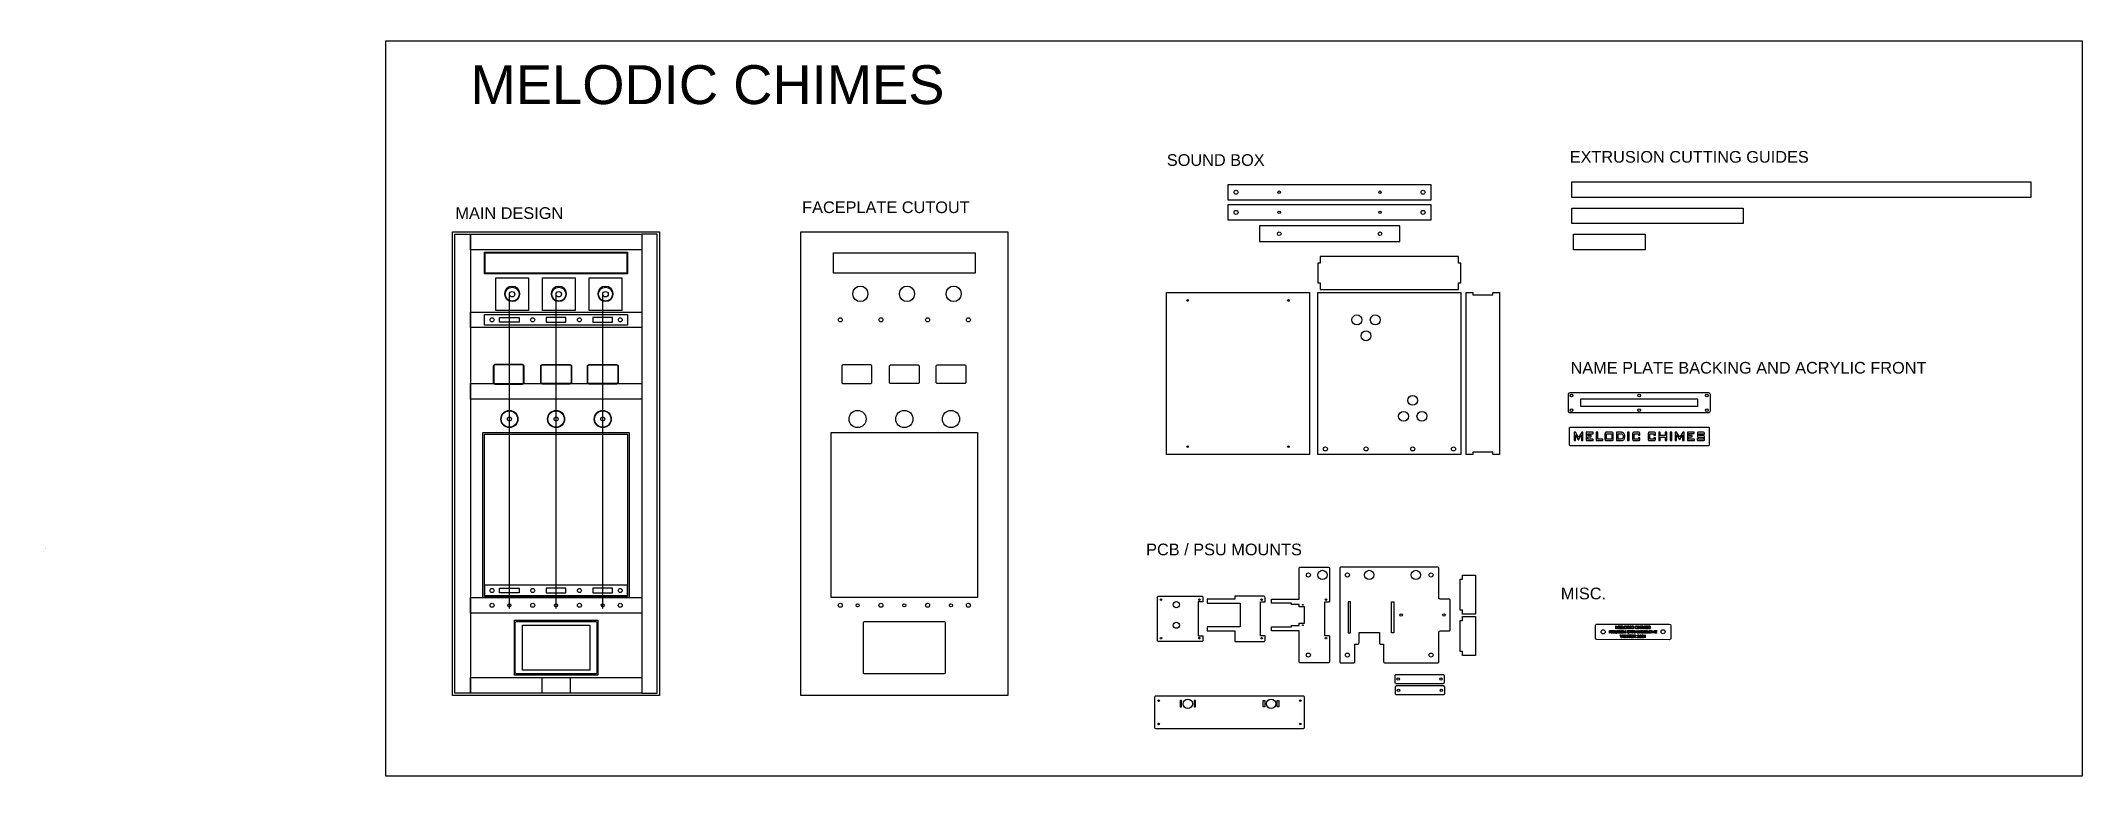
# Model space of a CAD drawing. Header units: inches. Extents: x 648 to 3272, y 480 to 1426.
import ezdxf

# ---------------------------------------------------------------- set-up
doc = ezdxf.new("R2010")
doc.units = ezdxf.units.IN
doc.header["$MEASUREMENT"] = 0
doc.layers.add('DEFAULT_LAYER', color=1, linetype='Continuous', true_color=0xff0000)
doc.styles.add('textstyle23', font='')
doc.styles.add('textstyle28', font='')
doc.styles.add('textstyle29', font='')
doc.styles.get('textstyle23').set_extended_font_data('Arial')
doc.styles.get('textstyle28').set_extended_font_data('Arial')
doc.styles.get('textstyle29').set_extended_font_data('Arial')

msp = doc.modelspace()

# ---------------------------------------------------------------- texts
at = {"color": 2, "linetype": 'ByBlock', "true_color": 0xffff00, "attachment_point": 1}
for s, insert, char_height, width, style in [('{\\fBankGothic|b0|i0|c0|p34;\\W0.8;FRAME CONTRUCTOR SPACERS}', (648.1, 768.7), 0.2, 15.667, 'textstyle29'), ('{\\fBankGothic|b0|i0|c0|p34;\\W0.8;MELODIC CHIMES}', (652.5, 773.4), 0.45, 10.935, 'textstyle28')]:
    msp.add_mtext(s, dxfattribs=dict(at, insert=insert, char_height=char_height, width=width, style=style))
at = {"layer": 'DEFAULT_LAYER', "color": 3, "linetype": 'Continuous', "true_color": 0x00ff00, "width": 910.488, "attachment_point": 1, "style": 'textstyle23'}
for s, insert, char_height in [('MELODIC CHIMES', (1200.5, 1394.2), 50), ('SOUND BOX', (2095.6, 1279.8), 15), ('EXTRUSION CUTTING GUIDES', (2613.5, 1283.9), 15), ('MAIN DESIGN', (1181.1, 1211.6), 15), ('FACEPLATE CUTOUT', (1626.8, 1219.1), 15), ('NAME PLATE BACKING AND ACRYLIC FRONT', (2614.6, 1012.7), 15), ('PCB / PSU MOUNTS', (2069, 779.1), 15), ('MISC.', (2602.1, 722.5), 15)]:
    msp.add_mtext(s, dxfattribs=dict(at, insert=insert, char_height=char_height))

# ---------------------------------------------------------------- linework, layer by layer
at = {"color": 3}
for p, q in [((1250.5, 695.8), (1250.5, 1099.8)), ((1310.5, 695.8), (1310.5, 1099.8)), ((1370.5, 695.8), (1370.5, 1099.8))]:
    msp.add_line(p, q, dxfattribs=at)
at = {"color": 1}
for p, q in [((2079.6, 581.7), (2079.6, 542.7)), ((2081.1, 583.2), (2271.1, 583.2)), ((2272.6, 542.7), (2272.6, 581.7)), ((2081.1, 541.2), (2271.1, 541.2))]:
    msp.add_line(p, q, dxfattribs=at)
at = {"color": 3, "true_color": 0x00ff00}
msp.add_lwpolyline([(1091.5, 1425.6), (3272.3, 1425.6), (3272.3, 480.1), (1091.5, 480.1)], close=True, dxfattribs=at)
at = {"color": 1, "linetype": 'ByBlock', "true_color": 0xff0000}
for points in [[(2174.6, 1240.9), (2435, 1240.9), (2435, 1220.9), (2174.6, 1220.9)], [(2174.6, 1215), (2435, 1215), (2435, 1195), (2174.6, 1195)]]:
    msp.add_lwpolyline(points, close=True, dxfattribs=at)
at = {"color": 1, "true_color": 0xff0000}
for points in [[(3206.4, 1224.1), (2616.4, 1224.1), (2616.4, 1244.1), (3206.4, 1244.1)], [(2616.4, 1210.5), (2836.4, 1210.5), (2836.4, 1190.5), (2616.4, 1190.5)], [(2095.1, 1101.8), (2279.1, 1101.8), (2279.1, 893.8), (2095.1, 893.8)], [(2289.7, 1101.8), (2473.7, 1101.8), (2473.7, 893.8), (2289.7, 893.8)], [(1216.5, 921.8), (1404.5, 921.8), (1404.5, 709.8), (1216.5, 709.8)], [(1664.1, 921.8), (1852.1, 921.8), (1852.1, 709.8), (1664.1, 709.8)]]:
    msp.add_lwpolyline(points, close=True, dxfattribs=at)
at = {"color": 6}
msp.add_lwpolyline([(2214.7, 1167.5), (2395, 1167.5), (2395, 1187.5), (2214.7, 1187.5)], close=True, dxfattribs=at)
at = {"color": 1}
for points in [[(1177.5, 1179.8), (1443.5, 1179.8), (1443.5, 583.8), (1177.5, 583.8)], [(1625.1, 1179.8), (1891.1, 1179.8), (1891.1, 583.8), (1625.1, 583.8)], [(2618.6, 1177), (2710.6, 1177), (2710.6, 1157), (2618.6, 1157)], [(1219.5, 1152.8), (1401.5, 1152.8), (1401.5, 1126.8), (1219.5, 1126.8)], [(1667.1, 1152.8), (1849.1, 1152.8), (1849.1, 1126.8), (1667.1, 1126.8)], [(2292.7, 1105.8), (2470.7, 1105.8), (2470.7, 1114.4), (2473.7, 1114.4), (2473.7, 1139.8), (2470.7, 1139.8), (2470.7, 1148.4), (2292.7, 1148.4), (2292.7, 1139.8), (2289.7, 1139.8), (2289.7, 1114.4), (2292.7, 1114.4)], [(2475.6, 733.6), (2475.6, 738.6), (2492.6, 738.6), (2492.6, 688.6), (2475.6, 688.6), (2475.6, 693.6), (2472.6, 693.6), (2472.6, 733.6)], [(2328.8, 704.3), (2328.8, 664.3), (2331.8, 664.3), (2331.8, 704.3)], [(2387.3, 704.3), (2387.3, 664.3), (2384.3, 664.3), (2384.3, 704.3)], [(2475.6, 680.2), (2475.6, 685.2), (2492.6, 685.2), (2492.6, 635.2), (2475.6, 635.2), (2475.6, 640.2), (2472.6, 640.2), (2472.6, 680.2)], [(2114.6, 577.2), (2112.6, 577.2), (2112.6, 569.2), (2114.6, 569.2)], [(2132.6, 577.2), (2130.6, 577.2), (2130.6, 569.2), (2132.6, 569.2)], [(2219.6, 577.2), (2221.6, 577.2), (2221.6, 569.2), (2219.6, 569.2)], [(2237.6, 577.2), (2239.6, 577.2), (2239.6, 569.2), (2237.6, 569.2)]]:
    msp.add_lwpolyline(points, close=True, dxfattribs=at)
at = {"color": 7}
for points in [[(1200.5, 1176.8), (1200.5, 586.8), (1180.5, 586.8), (1180.5, 1176.8)], [(1200.5, 1176.8), (1420.5, 1176.8), (1420.5, 1156.8), (1200.5, 1156.8)], [(1420.5, 1176.8), (1420.5, 586.8), (1440.5, 586.8), (1440.5, 1176.8)], [(1218.5, 1153.8), (1402.5, 1153.8), (1402.5, 1125.8), (1218.5, 1125.8)], [(1233, 1120.8), (1275, 1120.8), (1275, 1078.8), (1233, 1078.8)], [(1293, 1120.8), (1335, 1120.8), (1335, 1078.8), (1293, 1078.8)], [(1353, 1120.8), (1395, 1120.8), (1395, 1078.8), (1353, 1078.8)], [(1200.5, 1076.8), (1420.5, 1076.8), (1420.5, 1056.8), (1200.5, 1056.8)], [(1218.5, 1073.8), (1402.5, 1073.8), (1402.5, 1059.8), (1218.5, 1059.8)], [(1200.5, 984.8), (1420.5, 984.8), (1420.5, 964.8), (1200.5, 964.8)], [(1218.5, 919.8), (1402.5, 919.8), (1402.5, 711.8), (1218.5, 711.8)], [(1200.5, 709.8), (1420.5, 709.8), (1420.5, 689.8), (1200.5, 689.8)], [(1257, 680.8), (1364, 680.8), (1364, 609.8), (1257, 609.8)], [(1267.3, 674.3), (1353.8, 674.3), (1353.8, 616.3), (1267.3, 616.3)], [(1200.5, 606.8), (1420.5, 606.8), (1420.5, 586.8), (1200.5, 586.8)]]:
    msp.add_lwpolyline(points, close=True, dxfattribs=at)
at = {"color": 1}
for points in [[(1244.5, 1099.8), (1244.5, 1100.8, -1), (1263.5, 1100.8), (1263.5, 1099.8, -1)], [(1304.5, 1099.8), (1304.5, 1100.8, -1), (1323.5, 1100.8), (1323.5, 1099.8, -1)], [(1364.5, 1099.8), (1364.5, 1100.8, -1), (1383.5, 1100.8), (1383.5, 1099.8, -1)], [(1692.1, 1099.8), (1692.1, 1100.8, -1), (1711.1, 1100.8), (1711.1, 1099.8, -1)], [(1752.1, 1099.8), (1752.1, 1100.8, -1), (1771.1, 1100.8), (1771.1, 1099.8, -1)], [(1812.1, 1099.8), (1812.1, 1100.8, -1), (1831.1, 1100.8), (1831.1, 1099.8, -1)], [(1230.3, 1007.3), (1230.3, 986.3, 0.414214), (1231.8, 984.8), (1267.3, 984.8, 0.414214), (1268.8, 986.3), (1268.8, 1007.3, 0.414214), (1267.3, 1008.8), (1231.8, 1008.8, 0.414214)], [(1329.8, 1007.3), (1329.8, 986.3, -0.414214), (1328.3, 984.8), (1292.8, 984.8, -0.414214), (1291.3, 986.3), (1291.3, 1007.3, -0.414214), (1292.8, 1008.8), (1328.3, 1008.8, -0.414214)], [(1389.8, 1007.3), (1389.8, 986.3, -0.414214), (1388.3, 984.8), (1352.8, 984.8, -0.414214), (1351.3, 986.3), (1351.3, 1007.3, -0.414214), (1352.8, 1008.8), (1388.3, 1008.8, -0.414214)], [(1677.9, 1007.3), (1677.9, 986.3, 0.414214), (1679.4, 984.8), (1714.9, 984.8, 0.414214), (1716.4, 986.3), (1716.4, 1007.3, 0.414214), (1714.9, 1008.8), (1679.4, 1008.8, 0.414214)], [(1777.4, 1007.3), (1777.4, 986.3, -0.414214), (1775.9, 984.8), (1740.4, 984.8, -0.414214), (1738.9, 986.3), (1738.9, 1007.3, -0.414214), (1740.4, 1008.8), (1775.9, 1008.8, -0.414214)], [(1837.4, 1007.3), (1837.4, 986.3, -0.414214), (1835.9, 984.8), (1800.4, 984.8, -0.414214), (1798.9, 986.3), (1798.9, 1007.3, -0.414214), (1800.4, 1008.8), (1835.9, 1008.8, -0.414214)], [(2613.9, 973.2), (2791.9, 973.2, -0.414214), (2793.9, 971.2), (2793.9, 949.2, -0.414214), (2791.9, 947.2), (2613.9, 947.2, -0.414214), (2611.9, 949.2), (2611.9, 971.2, -0.414214)], [(2342.8, 664.8), (2368.8, 664.8), (2368.8, 651.8, 0.414214), (2370.8, 649.8), (2374.3, 649.8), (2374.3, 627.3, 0.414214), (2375.8, 625.8), (2443.8, 625.8, 0.414214), (2445.3, 627.3), (2445.3, 665.3, -0.414214), (2446.8, 666.8), (2458.3, 666.8, 0.414214), (2459.8, 668.3), (2459.8, 706.3, 0.414214), (2458.3, 707.8), (2446.8, 707.8, -0.414214), (2445.3, 709.3), (2445.3, 747.3, 0.414214), (2443.8, 748.8), (2319.3, 748.8, 0.414214), (2317.8, 747.3), (2317.8, 627.3, 0.414214), (2319.3, 625.8), (2335.8, 625.8, 0.414214), (2337.3, 627.3), (2337.3, 649.8), (2340.8, 649.8, 0.414214), (2342.8, 651.8)], [(1260, 679), (1361, 679, -0.414214), (1363, 677), (1363, 613.5, -0.414214), (1361, 611.5), (1260, 611.5, -0.414214), (1258, 613.5), (1258, 677, -0.414214)], [(1707.6, 679), (1808.6, 679, -0.414214), (1810.6, 677), (1810.6, 613.5, -0.414214), (1808.6, 611.5), (1707.6, 611.5, -0.414214), (1705.6, 613.5), (1705.6, 677, -0.414214)], [(2648.5, 675.7), (2741.5, 675.6, -0.413981), (2743.5, 673.6), (2743.5, 657.6, -0.414446), (2741.5, 655.6), (2648.5, 655.7, -0.413981), (2646.5, 657.7), (2646.5, 673.7, -0.414446)], [(2390.5, 611), (2450.5, 611, -0.414214), (2452, 609.5), (2452, 600.5, -0.414214), (2450.5, 599), (2390.5, 599, -0.414214), (2389, 600.5), (2389, 609.5, -0.414214)], [(2390.9, 596.5), (2450.9, 596.5, -0.414214), (2452.4, 595), (2452.4, 586, -0.414214), (2450.9, 584.5), (2390.9, 584.5, -0.414214), (2389.4, 586), (2389.4, 595, -0.414214)]]:
    msp.add_lwpolyline(points, format="xyb", close=True, dxfattribs=at)
at = {"color": 1, "true_color": 0xff0000}
msp.add_lwpolyline([(2480.6, 893.8), (2480.6, 1101.8), (2489.1, 1101.8), (2489.1, 1098.8), (2514.5, 1098.8), (2514.5, 1101.8), (2523.1, 1101.8), (2523.1, 893.8), (2514.5, 893.8), (2514.5, 896.8), (2489.1, 896.8), (2489.1, 893.8), (2480.6, 893.8)], dxfattribs=at)
at = {"color": 7, "linetype": 'ByBlock'}
for points in [[(1263.2, 1063.8), (1237.8, 1063.8), (1237.8, 1069.8), (1263.2, 1069.8)], [(1297.8, 1063.8), (1323.2, 1063.8), (1323.2, 1069.8), (1297.8, 1069.8)], [(1357.8, 1063.8), (1383.2, 1063.8), (1383.2, 1069.8), (1357.8, 1069.8)], [(1263.2, 715.8), (1237.8, 715.8), (1237.8, 721.8), (1263.2, 721.8)], [(1297.8, 715.8), (1323.2, 715.8), (1323.2, 721.8), (1297.8, 721.8)], [(1357.8, 715.8), (1383.2, 715.8), (1383.2, 721.8), (1357.8, 721.8)]]:
    msp.add_lwpolyline(points, close=True, dxfattribs=at)
at = {"color": 7}
for points in [[(1229.8, 1007.3), (1229.8, 986.3, 0.414214), (1231.8, 984.3), (1267.3, 984.3, 0.414214), (1269.3, 986.3), (1269.3, 1007.3, 0.414214), (1267.3, 1009.3), (1231.8, 1009.3, 0.414214)], [(1330.3, 1007.3), (1330.3, 986.3, -0.414214), (1328.3, 984.3), (1292.8, 984.3, -0.414214), (1290.8, 986.3), (1290.8, 1007.3, -0.414214), (1292.8, 1009.3), (1328.3, 1009.3, -0.414214)], [(1390.3, 1007.3), (1390.3, 986.3, -0.414214), (1388.3, 984.3), (1352.8, 984.3, -0.414214), (1350.8, 986.3), (1350.8, 1007.3, -0.414214), (1352.8, 1009.3), (1388.3, 1009.3, -0.414214)]]:
    msp.add_lwpolyline(points, format="xyb", close=True, dxfattribs=at)
at = {"color": 3}
msp.add_lwpolyline([(2627.9, 965.2), (2777.9, 965.2), (2777.9, 955.2), (2627.9, 955.2)], close=True, dxfattribs=at)
at = {"color": 4}
msp.add_lwpolyline([(2614.3, 928.9), (2791.8, 928.9, -0.414214), (2792.8, 927.9), (2792.8, 905.9, -0.414214), (2791.8, 904.9), (2614.3, 904.9, -0.414214), (2613.3, 905.9), (2613.3, 927.9, -0.414214)], format="xyb", close=True, dxfattribs=at)
at = {"color": 2, "linetype": 'ByBlock', "true_color": 0xffff00, "flags": 128}
for points in [[(2630.6, 922.3), (2629, 922.3), (2625, 915.7), (2620.9, 922.3), (2619.2, 922.3), (2619.2, 911.5), (2620.9, 911.5), (2620.9, 918.9), (2624.6, 912.7), (2625, 912.7), (2628.7, 918.8), (2628.7, 911.5), (2630.6, 911.5)], [(2636.8, 913.5), (2636.8, 916.2), (2640.9, 916.2), (2640.9, 918), (2636.8, 918), (2636.8, 920.4), (2643.7, 920.4), (2643.7, 922.3), (2634.8, 922.3), (2634.8, 911.5), (2643.8, 911.5), (2643.8, 913.5)], [(2649.6, 913.5), (2649.6, 922.3), (2647.5, 922.3), (2647.5, 911.5), (2656.1, 911.5), (2656.1, 913.5)], [(2669.6, 919.7), (2669.5, 920.1), (2669.4, 921.1), (2669.1, 921.8), (2668.9, 921.9), (2668.3, 922.2), (2667.4, 922.3), (2661, 922.3), (2660.6, 922.3), (2659.8, 922.1), (2659.3, 921.8), (2659.2, 921.6), (2658.9, 920.8), (2658.8, 919.7), (2658.8, 913.6), (2659, 912.7), (2659.3, 912), (2659.5, 911.8), (2660.1, 911.5), (2661, 911.5), (2667.8, 911.5), (2668.6, 911.6), (2669.1, 912), (2669.2, 912.1), (2669.5, 912.9), (2669.6, 914)], [(2660.9, 920.4), (2667.5, 920.4), (2667.5, 913.5), (2660.9, 913.5)], [(2684.3, 917.7), (2684.2, 918.7), (2683.9, 919.5), (2683.6, 920.3), (2683.1, 920.9), (2683, 921), (2682.4, 921.5), (2681.8, 921.9), (2681.1, 922.1), (2680.3, 922.3), (2679.4, 922.3), (2673.8, 922.3), (2673.8, 911.5), (2679.6, 911.5), (2680.4, 911.5), (2681, 911.6), (2681.8, 911.9), (2682.4, 912.3), (2682.9, 912.7), (2683.4, 913.4), (2683.9, 914.2), (2684.1, 915), (2684.3, 916), (2684.3, 917)], [(2682.3, 916.7), (2682.1, 915.7), (2681.9, 914.9), (2681.4, 914.3), (2681.4, 914.3), (2680.9, 913.9), (2680.2, 913.7), (2679.4, 913.5), (2678.4, 913.5), (2675.8, 913.5), (2675.8, 920.4), (2679.5, 920.4), (2680.3, 920.3), (2681, 920), (2681.5, 919.5), (2682, 918.9), (2682.2, 918), (2682.3, 917)], [(2690.1, 922.3), (2688, 922.3), (2688, 911.5), (2690.1, 911.5)], [(2736.3, 911.5), (2738.4, 911.5), (2738.4, 922.3), (2736.3, 922.3), (2736.3, 918.1), (2730, 918.1), (2730, 922.3), (2728, 922.3), (2728, 911.5), (2730, 911.5), (2730, 916.1), (2736.3, 916.1)], [(2744.8, 922.3), (2742.8, 922.3), (2742.8, 911.5), (2744.8, 911.5)], [(2760.6, 922.3), (2759, 922.3), (2755, 915.8), (2750.9, 922.3), (2749.2, 922.3), (2749.2, 911.5), (2750.9, 911.5), (2750.9, 918.9), (2754.6, 912.8), (2755, 912.8), (2758.7, 918.9), (2758.7, 911.5), (2760.6, 911.5)], [(2766.8, 913.5), (2766.8, 916.2), (2770.8, 916.2), (2770.8, 918.1), (2766.8, 918.1), (2766.8, 920.5), (2773.7, 920.5), (2773.7, 922.3), (2764.8, 922.3), (2764.8, 911.5), (2773.8, 911.5), (2773.8, 913.5)], [(2787, 915.5), (2786.9, 915.9), (2786.8, 916.9), (2786.5, 917.6), (2786.3, 917.7), (2785.7, 918), (2784.8, 918.1), (2779.4, 918.1), (2779.4, 920.4), (2785.1, 920.4), (2785.1, 919.7), (2786.8, 919.7), (2786.8, 920.1), (2786.7, 921.1), (2786.4, 921.8), (2786.2, 921.9), (2785.6, 922.2), (2784.7, 922.3), (2779.4, 922.3), (2778.5, 922.2), (2778, 921.8), (2778, 921.6), (2777.7, 920.9), (2777.6, 919.8), (2777.6, 918.2), (2777.7, 917.2), (2778, 916.5), (2778.2, 916.4), (2778.8, 916.1), (2779.7, 916), (2785.2, 916), (2785.2, 913.5), (2779, 913.5), (2779, 914.3), (2777.3, 914.3), (2777.3, 913.6), (2777.4, 912.7), (2777.7, 912), (2777.9, 911.8), (2778.5, 911.5), (2779.4, 911.5), (2785.2, 911.5), (2786, 911.6), (2786.5, 912), (2786.6, 912.1), (2786.9, 912.9), (2787, 914)]]:
    msp.add_lwpolyline(points, close=True, dxfattribs=at)
for points in [[(2703.8, 920.1), (2703.7, 921.1), (2703.4, 921.8), (2703.2, 921.9), (2702.6, 922.2), (2701.7, 922.3), (2696.5, 922.3), (2696.1, 922.3), (2695.3, 922.1), (2694.8, 921.8), (2694.7, 921.6), (2694.4, 920.8), (2694.3, 919.7), (2694.3, 913.6), (2694.5, 912.7), (2694.8, 912), (2694.9, 911.8), (2695.6, 911.5), (2696.5, 911.5), (2702.1, 911.5), (2702.9, 911.6), (2703.4, 912), (2703.5, 912.1), (2703.8, 912.9), (2703.8, 914), (2703.8, 915.3), (2701.8, 915.3), (2701.8, 913.5), (2696.3, 913.5), (2696.3, 920.4), (2701.8, 920.4), (2701.8, 918.7), (2703.8, 918.7), (2703.8, 920.1)], [(2723.8, 920.1), (2723.7, 921.1), (2723.4, 921.8), (2723.2, 921.9), (2722.6, 922.2), (2721.7, 922.3), (2716.1, 922.3), (2715.3, 922.2), (2714.8, 921.8), (2714.7, 921.6), (2714.4, 920.9), (2714.3, 919.8), (2714.3, 913.6), (2714.4, 912.7), (2714.8, 912), (2714.9, 911.8), (2715.5, 911.5), (2716.5, 911.5), (2722.1, 911.5), (2722.9, 911.6), (2723.4, 912), (2723.5, 912.1), (2723.7, 912.9), (2723.8, 914), (2723.8, 915.3), (2721.8, 915.3), (2721.8, 913.5), (2716.4, 913.5), (2716.4, 920.4), (2721.8, 920.4), (2721.8, 918.7), (2723.8, 918.7), (2723.8, 920.1)]]:
    msp.add_lwpolyline(points, dxfattribs=at)
at = {"color": 1}
for points in [[(2265.7, 707.7), (2265.7, 747.3, -0.414214), (2267.2, 748.8), (2302.7, 748.8, -0.414214), (2304.7, 746.8), (2304.7, 704.1)], [(2221.9, 704.1), (2221.9, 709.6, 0.414214), (2219.9, 711.6), (2182.9, 711.6), (2182.9, 707.7), (2147.4, 707.7), (2147.4, 702.7), (2189.9, 702.7), (2189.9, 672), (2147.4, 672), (2147.4, 667), (2182.9, 667), (2182.9, 653.1), (2219.9, 653.1, 0.414214), (2221.9, 655.1), (2221.9, 660.6)], [(2304.7, 660.6), (2304.7, 627.8, -0.414214), (2302.7, 625.8), (2267.2, 625.8, -0.414214), (2265.7, 627.3), (2265.7, 667), (2230.2, 667), (2230.2, 672), (2255.7, 672), (2255.7, 674), (2265.7, 674), (2265.7, 676.8), (2272.7, 676.8), (2272.7, 697.8), (2265.7, 697.8)]]:
    msp.add_lwpolyline(points, format="xyb", dxfattribs=at)
at = {"color": 7, "linetype": 'ByBlock'}
msp.add_lwpolyline([(1218.5, 725.4), (1218.5, 711.8), (1402.5, 711.8), (1402.5, 725.8), (1218.5, 725.8)], dxfattribs=at)
at = {"color": 1, "true_color": 0xff0000}
msp.add_lwpolyline([(2136, 704.1), (2136, 660.6), (2142, 660.6), (2142, 654.6, -0.414214), (2140.5, 653.1), (2085, 653.1, -0.414214), (2083.5, 654.6), (2083.5, 710.1, -0.414214), (2085, 711.6), (2140.5, 711.6, -0.414214), (2142, 710.1), (2142, 704.1)], format="xyb", close=True, dxfattribs=at)
at = {"color": 1}
for points in [[(2221.9, 660.6), (2215.9, 660.6), (2215.9, 704.1), (2221.9, 704.1)], [(2265.7, 697.8), (2265.7, 700.7), (2255.7, 700.7), (2255.7, 702.7), (2230.2, 702.7), (2230.2, 707.7), (2265.7, 707.7)], [(2304.7, 660.6), (2298.7, 660.6), (2298.7, 704.1), (2304.7, 704.1)]]:
    msp.add_lwpolyline(points, dxfattribs=at)
at = {"color": 2}
for points in [[(2664.7, 663.8), (2664.7, 667.4)], [(2664.7, 667.4), (2666.4, 667.4)], [(2665.2, 663.8), (2664.7, 663.8)], [(2666.4, 667), (2665.2, 667)], [(2665.2, 667), (2665.2, 665.8)], [(2665.2, 665.8), (2666.3, 665.8)], [(2665.8, 665.4), (2665.2, 665.4)], [(2665.2, 665.4), (2665.2, 663.8)], [(2666.1, 665.4), (2666, 665.4), (2666, 665.4), (2665.9, 665.4), (2665.9, 665.4), (2665.8, 665.4)], [(2666.3, 665.3), (2666.2, 665.3), (2666.2, 665.3), (2666.2, 665.4), (2666.1, 665.4), (2666.1, 665.4)], [(2666.3, 665.8), (2666.4, 665.8), (2666.5, 665.8), (2666.6, 665.8), (2666.7, 665.9), (2666.8, 665.9)], [(2666.5, 665), (2666.5, 665.1), (2666.4, 665.2), (2666.4, 665.2), (2666.3, 665.3), (2666.3, 665.3)], [(2666.4, 667.4), (2666.6, 667.4), (2666.7, 667.4), (2666.9, 667.4), (2667, 667.4), (2667.1, 667.3)], [(2667, 666.9), (2666.9, 666.9), (2666.8, 667), (2666.7, 667), (2666.5, 667), (2666.4, 667)], [(2666.9, 664.5), (2666.8, 664.7), (2666.7, 664.8), (2666.7, 664.9), (2666.6, 665), (2666.5, 665)], [(2667.4, 665.8), (2667.3, 665.7), (2667.2, 665.6), (2667, 665.5), (2666.8, 665.5), (2666.6, 665.4)], [(2666.6, 665.4), (2666.7, 665.4), (2666.8, 665.4), (2666.8, 665.3), (2666.9, 665.3), (2666.9, 665.3)], [(2666.8, 665.9), (2666.9, 665.9), (2666.9, 666), (2667, 666), (2667, 666.1), (2667.1, 666.1)], [(2666.9, 665.3), (2667, 665.2), (2667.1, 665.1), (2667.2, 665), (2667.3, 664.9), (2667.3, 664.8)], [(2667.4, 663.8), (2666.9, 664.5)], [(2667.2, 666.4), (2667.2, 666.5), (2667.1, 666.6), (2667.1, 666.7), (2667.1, 666.8), (2667, 666.9)], [(2667.1, 667.3), (2667.2, 667.3), (2667.3, 667.2), (2667.4, 667.2), (2667.5, 667.1), (2667.5, 667)], [(2667.1, 666.1), (2667.1, 666.2), (2667.1, 666.2), (2667.2, 666.3), (2667.2, 666.4), (2667.2, 666.4)], [(2667.3, 664.8), (2668, 663.8)], [(2667.7, 666.4), (2667.7, 666.3), (2667.6, 666.1), (2667.6, 666), (2667.5, 665.9), (2667.4, 665.8)], [(2668, 663.8), (2667.4, 663.8)], [(2667.5, 667), (2667.6, 666.9), (2667.6, 666.8), (2667.7, 666.7), (2667.7, 666.6), (2667.7, 666.4)], [(2668.5, 667.4), (2671.1, 667.5)], [(2668.5, 663.8), (2668.5, 667.4)], [(2671.2, 663.8), (2668.5, 663.8)], [(2671.1, 667), (2668.9, 667)], [(2668.9, 667), (2668.9, 665.9)], [(2668.9, 665.9), (2671, 665.9)], [(2671, 665.5), (2668.9, 665.5)], [(2668.9, 665.5), (2668.9, 664.2)], [(2668.9, 664.2), (2671.2, 664.2)], [(2671, 665.9), (2671, 665.5)], [(2671.1, 667.5), (2671.1, 667)], [(2671.2, 664.2), (2671.2, 663.8)], [(2671.9, 665.3), (2671.9, 667.5)], [(2671.9, 667.5), (2672.4, 667.5)], [(2672, 664.4), (2672, 664.5), (2671.9, 664.7), (2671.9, 664.9), (2671.9, 665.1), (2671.9, 665.3)], [(2672.5, 663.9), (2672.4, 664), (2672.3, 664.1), (2672.2, 664.2), (2672.1, 664.3), (2672, 664.4)], [(2672.4, 667.5), (2672.4, 665.3)], [(2672.4, 665.3), (2672.4, 665.1), (2672.4, 665), (2672.4, 664.8), (2672.4, 664.7), (2672.5, 664.6)], [(2672.5, 664.6), (2672.5, 664.5), (2672.6, 664.5), (2672.6, 664.4), (2672.7, 664.3), (2672.8, 664.3)], [(2673.3, 663.7), (2673.1, 663.7), (2673, 663.7), (2672.8, 663.8), (2672.6, 663.8), (2672.5, 663.9)], [(2672.8, 664.3), (2672.9, 664.2), (2673, 664.2), (2673.1, 664.2), (2673.2, 664.2), (2673.3, 664.1)], [(2673, 669.5), (2673, 673.2)], [(2673, 673.2), (2673.7, 673.2)], [(2673.5, 669.5), (2673, 669.5)], [(2673.3, 664.1), (2673.5, 664.2), (2673.7, 664.2), (2673.8, 664.2), (2674, 664.3), (2674.1, 664.4)], [(2674.2, 663.9), (2674.1, 663.8), (2673.9, 663.8), (2673.7, 663.7), (2673.6, 663.7), (2673.3, 663.7)], [(2674.5, 669.5), (2673.5, 672.7)], [(2673.5, 672.7), (2673.5, 669.5)], [(2673.7, 673.2), (2674.6, 670.6)], [(2674.1, 664.4), (2674.2, 664.5), (2674.2, 664.7), (2674.3, 664.8), (2674.3, 665.1), (2674.3, 665.3)], [(2674.7, 664.4), (2674.6, 664.3), (2674.5, 664.2), (2674.4, 664.1), (2674.3, 664), (2674.2, 663.9)], [(2674.3, 667.5), (2674.8, 667.5)], [(2674.3, 665.3), (2674.3, 667.5)], [(2675, 669.5), (2674.5, 669.5)], [(2674.6, 670.6), (2674.7, 670.5), (2674.7, 670.3), (2674.7, 670.2), (2674.8, 670.1), (2674.8, 670.1)], [(2674.8, 665.3), (2674.8, 665.1), (2674.8, 664.9), (2674.7, 664.7), (2674.7, 664.6), (2674.7, 664.4)], [(2674.8, 670.1), (2674.8, 670.1), (2674.9, 670.2), (2674.9, 670.4), (2674.9, 670.5), (2675, 670.6)], [(2674.8, 667.5), (2674.8, 665.3)], [(2675, 670.6), (2675.9, 673.2)], [(2676.1, 672.6), (2675, 669.5)], [(2675.6, 663.8), (2675.6, 667.5)], [(2675.6, 667.5), (2677, 667.5)], [(2677, 663.8), (2675.6, 663.8)], [(2675.9, 673.2), (2676.5, 673.2)], [(2676.1, 669.5), (2676.1, 672.6)], [(2676.5, 669.5), (2676.1, 669.5)], [(2676.8, 667), (2676.1, 667)], [(2676.1, 667), (2676.1, 665.9)], [(2676.1, 665.9), (2676.9, 665.9)], [(2676.9, 665.5), (2676.1, 665.5)], [(2676.1, 665.5), (2676.1, 664.2)], [(2676.1, 664.2), (2677, 664.2)], [(2676.5, 673.2), (2676.5, 669.5)], [(2677.4, 667), (2677.3, 667), (2677.2, 667), (2677.1, 667), (2676.9, 667), (2676.8, 667)], [(2676.9, 665.9), (2677, 665.9), (2677.1, 665.9), (2677.2, 665.9), (2677.3, 665.9), (2677.3, 666)], [(2677.5, 665.4), (2677.4, 665.4), (2677.3, 665.5), (2677.2, 665.5), (2677.1, 665.5), (2676.9, 665.5)], [(2677, 667.5), (2677.1, 667.5), (2677.3, 667.4), (2677.4, 667.4), (2677.5, 667.4), (2677.6, 667.3)], [(2677, 664.2), (2677.1, 664.2), (2677.2, 664.2), (2677.2, 664.2), (2677.3, 664.2), (2677.3, 664.2)], [(2677.6, 663.8), (2677.5, 663.8), (2677.4, 663.8), (2677.2, 663.8), (2677.1, 663.8), (2677, 663.8)], [(2677.3, 669.5), (2677.3, 673.2)], [(2677.3, 673.2), (2680, 673.2)], [(2680.1, 669.5), (2677.3, 669.5)], [(2677.3, 666), (2677.4, 666), (2677.5, 666), (2677.5, 666), (2677.6, 666.1), (2677.6, 666.1)], [(2677.3, 664.2), (2677.4, 664.2), (2677.4, 664.3), (2677.5, 664.3), (2677.6, 664.3), (2677.6, 664.3)], [(2677.6, 666.8), (2677.6, 666.8), (2677.5, 666.9), (2677.5, 666.9), (2677.4, 666.9), (2677.4, 667)], [(2677.8, 665.2), (2677.7, 665.3), (2677.7, 665.3), (2677.6, 665.4), (2677.5, 665.4), (2677.5, 665.4)], [(2677.6, 667.3), (2677.7, 667.3), (2677.8, 667.2), (2677.9, 667.2), (2678, 667.1), (2678, 667)], [(2677.7, 666.5), (2677.7, 666.5), (2677.7, 666.6), (2677.7, 666.7), (2677.6, 666.7), (2677.6, 666.8)], [(2677.6, 666.1), (2677.6, 666.2), (2677.7, 666.3), (2677.7, 666.3), (2677.7, 666.4), (2677.7, 666.5)], [(2677.6, 664.3), (2677.6, 664.4), (2677.7, 664.4), (2677.7, 664.4), (2677.8, 664.5), (2677.8, 664.5)], [(2678, 664), (2677.9, 664), (2677.8, 663.9), (2677.8, 663.9), (2677.7, 663.9), (2677.6, 663.8)], [(2678.1, 666.1), (2678, 666), (2677.9, 665.9), (2677.9, 665.9), (2677.8, 665.8), (2677.7, 665.7)], [(2677.7, 665.7), (2677.8, 665.7), (2677.9, 665.6), (2678, 665.6), (2678.1, 665.5), (2678.2, 665.4)], [(2680, 672.8), (2677.8, 672.8)], [(2677.8, 672.8), (2677.8, 671.6)], [(2677.8, 671.6), (2679.8, 671.7)], [(2679.8, 671.2), (2677.8, 671.2)], [(2677.8, 671.2), (2677.8, 670)], [(2677.8, 670), (2680.1, 670)], [(2677.9, 664.8), (2677.9, 664.9), (2677.8, 665), (2677.8, 665.1), (2677.8, 665.1), (2677.8, 665.2)], [(2677.8, 664.5), (2677.8, 664.6), (2677.8, 664.6), (2677.8, 664.7), (2677.9, 664.8), (2677.9, 664.8)], [(2678, 667), (2678.1, 666.9), (2678.1, 666.8), (2678.2, 666.7), (2678.2, 666.6), (2678.2, 666.5)], [(2678.3, 664.4), (2678.2, 664.3), (2678.2, 664.2), (2678.1, 664.1), (2678, 664.1), (2678, 664)], [(2678.2, 666.5), (2678.2, 666.4), (2678.2, 666.3), (2678.1, 666.2), (2678.1, 666.2), (2678.1, 666.1)], [(2678.2, 665.4), (2678.2, 665.3), (2678.3, 665.2), (2678.3, 665.1), (2678.4, 665), (2678.4, 664.8)], [(2678.4, 664.8), (2678.4, 664.7), (2678.3, 664.6), (2678.3, 664.5), (2678.3, 664.5), (2678.3, 664.4)], [(2679.5, 658), (2678.6, 661.7)], [(2678.6, 661.7), (2679.1, 661.7)], [(2679, 663.8), (2679, 667.5)], [(2679, 667.5), (2681.7, 667.5)], [(2681.8, 663.8), (2679, 663.8)], [(2679.1, 661.7), (2679.6, 659.3)], [(2681.7, 667), (2679.5, 667)], [(2679.5, 667), (2679.5, 665.9)], [(2679.5, 665.9), (2681.6, 665.9)], [(2681.6, 665.5), (2679.5, 665.5)], [(2679.5, 665.5), (2679.5, 664.2)], [(2679.5, 664.2), (2681.8, 664.2)], [(2680, 658), (2679.5, 658)], [(2679.6, 659.3), (2679.7, 659.1), (2679.7, 659), (2679.7, 658.8), (2679.8, 658.7), (2679.8, 658.5)], [(2679.8, 671.7), (2679.8, 671.2)], [(2679.8, 658.5), (2679.8, 658.8), (2679.9, 658.9), (2679.9, 659.1), (2679.9, 659.2), (2679.9, 659.2)], [(2679.9, 659.2), (2680.6, 661.7)], [(2680, 673.2), (2680, 672.8)], [(2680.8, 660.8), (2680, 658)], [(2680.1, 670), (2680.1, 669.5)], [(2680.6, 661.7), (2681.2, 661.7)], [(2680.7, 669.5), (2680.7, 673.2)], [(2680.7, 673.2), (2681.2, 673.2)], [(2683, 669.5), (2680.7, 669.5)], [(2680.9, 661.3), (2680.9, 661.2), (2680.9, 661.1), (2680.9, 661), (2680.8, 660.9), (2680.8, 660.8)], [(2681, 660.8), (2681, 661), (2681, 661.1), (2681, 661.2), (2680.9, 661.2), (2680.9, 661.3)], [(2681.8, 658), (2681, 660.8)], [(2681.2, 673.2), (2681.2, 670)], [(2681.2, 670), (2683, 670)], [(2681.2, 661.7), (2681.8, 659.8)], [(2681.6, 665.9), (2681.6, 665.5)], [(2681.7, 667.5), (2681.7, 667)], [(2681.8, 664.2), (2681.8, 663.8)], [(2681.8, 659.8), (2681.8, 659.6), (2681.9, 659.3), (2682, 659), (2682, 658.8), (2682, 658.5)], [(2682.3, 658), (2681.8, 658)], [(2682, 658.5), (2682.1, 658.7), (2682.1, 658.8), (2682.1, 659), (2682.2, 659.2), (2682.2, 659.3)], [(2682.2, 659.3), (2682.8, 661.7)], [(2683.3, 661.7), (2682.3, 658)], [(2682.5, 663.8), (2682.5, 667.5)], [(2682.5, 667.5), (2683, 667.5)], [(2682.9, 663.8), (2682.5, 663.8)], [(2682.8, 661.7), (2683.3, 661.7)], [(2684.9, 663.8), (2682.9, 666.7)], [(2682.9, 666.7), (2682.9, 663.8)], [(2683, 670), (2683, 669.5)], [(2683, 667.5), (2684.9, 664.6)], [(2683.5, 671.3), (2683.5, 671.6), (2683.5, 671.8), (2683.5, 672), (2683.6, 672.1), (2683.6, 672.3), (2683.7, 672.5), (2683.8, 672.6), (2683.9, 672.8)], [(2683.7, 670.4), (2683.6, 670.6), (2683.5, 670.8), (2683.5, 670.9), (2683.5, 671.1), (2683.5, 671.3)], [(2684.3, 669.7), (2684.1, 669.8), (2684, 670), (2683.9, 670.1), (2683.8, 670.2), (2683.7, 670.4)], [(2683.8, 658), (2683.8, 661.7)], [(2683.8, 661.7), (2684.3, 661.7)], [(2684.3, 658), (2683.8, 658)], [(2683.9, 672.8), (2684.1, 672.9), (2684.2, 673), (2684.4, 673.1), (2684.5, 673.2), (2684.7, 673.2), (2684.8, 673.3), (2685, 673.3), (2685.2, 673.3)], [(2684.3, 672.5), (2684.2, 672.4), (2684.2, 672.3), (2684.1, 672.2), (2684.1, 672), (2684, 671.9), (2684, 671.7), (2684, 671.5), (2684, 671.3)], [(2684, 671.3), (2684, 671.1), (2684, 670.8), (2684.1, 670.6), (2684.2, 670.4), (2684.3, 670.3)], [(2685.2, 672.9), (2685, 672.9), (2684.8, 672.8), (2684.7, 672.7), (2684.5, 672.6), (2684.3, 672.5)], [(2684.3, 670.3), (2684.5, 670.1), (2684.6, 670), (2684.8, 670), (2685, 669.9), (2685.2, 669.9)], [(2685.2, 669.5), (2685, 669.5), (2684.8, 669.5), (2684.6, 669.6), (2684.5, 669.6), (2684.3, 669.7)], [(2684.3, 661.7), (2684.3, 658)], [(2684.9, 664.6), (2684.9, 667.5)], [(2684.9, 667.5), (2685.4, 667.5)], [(2685.4, 663.8), (2684.9, 663.8)], [(2685.2, 673.3), (2685.4, 673.3), (2685.6, 673.2), (2685.8, 673.2), (2686, 673.1), (2686.1, 673)], [(2685.9, 672.7), (2685.8, 672.7), (2685.6, 672.8), (2685.5, 672.8), (2685.4, 672.9), (2685.2, 672.9)], [(2685.2, 669.9), (2685.4, 669.9), (2685.6, 670), (2685.8, 670), (2686, 670.1), (2686.1, 670.3)], [(2686.1, 669.7), (2685.9, 669.6), (2685.8, 669.6), (2685.6, 669.5), (2685.4, 669.5), (2685.2, 669.5)], [(2685.2, 658), (2685.2, 661.7)], [(2685.2, 661.7), (2685.7, 661.7)], [(2685.6, 658), (2685.2, 658)], [(2685.4, 667.5), (2685.4, 663.8)], [(2687.6, 658), (2685.6, 660.9)], [(2685.6, 660.9), (2685.6, 658)], [(2685.7, 661.7), (2687.6, 658.8)], [(2686.3, 672.2), (2686.3, 672.3), (2686.2, 672.4), (2686.1, 672.5), (2686, 672.6), (2685.9, 672.7)], [(2686.1, 673), (2686.3, 672.9), (2686.4, 672.8), (2686.6, 672.7), (2686.7, 672.5), (2686.8, 672.4)], [(2686.1, 670.3), (2686.3, 670.4), (2686.4, 670.6), (2686.4, 670.9), (2686.5, 671.1), (2686.5, 671.4)], [(2686.8, 670.4), (2686.7, 670.2), (2686.5, 670.1), (2686.4, 669.9), (2686.3, 669.8), (2686.1, 669.7)], [(2686.5, 671.4), (2686.5, 671.6), (2686.5, 671.7), (2686.4, 671.9), (2686.4, 672), (2686.3, 672.2)], [(2686.8, 672.4), (2686.8, 672.2), (2686.9, 672), (2686.9, 671.8), (2687, 671.6), (2687, 671.4)], [(2687, 671.4), (2687, 671.2), (2686.9, 670.9), (2686.9, 670.7), (2686.8, 670.6), (2686.8, 670.4)], [(2687.4, 665), (2687.9, 665)], [(2687.7, 664.3), (2687.6, 664.4), (2687.5, 664.6), (2687.5, 664.7), (2687.5, 664.8), (2687.4, 665)], [(2687.6, 669.5), (2687.6, 673.2)], [(2687.6, 673.2), (2688.9, 673.2)], [(2688.9, 669.5), (2687.6, 669.5)], [(2687.6, 666.5), (2687.6, 666.6), (2687.6, 666.7), (2687.6, 666.8), (2687.7, 666.9), (2687.7, 667)], [(2687.7, 666.1), (2687.7, 666.1), (2687.6, 666.2), (2687.6, 666.3), (2687.6, 666.4), (2687.6, 666.5)], [(2687.6, 658.8), (2687.6, 661.7)], [(2687.6, 661.7), (2688.1, 661.7)], [(2688.1, 658), (2687.6, 658)], [(2687.7, 667), (2687.8, 667.1), (2687.9, 667.2), (2688, 667.3), (2688.1, 667.4), (2688.2, 667.4)], [(2688.1, 665.7), (2688, 665.8), (2687.9, 665.8), (2687.8, 665.9), (2687.8, 666), (2687.7, 666.1)], [(2688.2, 663.9), (2688.1, 663.9), (2687.9, 664), (2687.8, 664.1), (2687.7, 664.2), (2687.7, 664.3)], [(2687.9, 665), (2687.9, 664.9), (2687.9, 664.8), (2688, 664.7), (2688, 664.6), (2688.1, 664.6)], [(2688.9, 672.8), (2688.1, 672.8)], [(2688.1, 672.8), (2688.1, 670)], [(2688.1, 670), (2688.9, 670)], [(2688.3, 666.9), (2688.2, 666.9), (2688.1, 666.8), (2688.1, 666.7), (2688.1, 666.6), (2688.1, 666.6)], [(2688.1, 666.6), (2688.1, 666.5), (2688.1, 666.4), (2688.1, 666.3), (2688.1, 666.3), (2688.2, 666.2)], [(2688.8, 665.5), (2688.6, 665.5), (2688.5, 665.6), (2688.3, 665.6), (2688.2, 665.7), (2688.1, 665.7)], [(2688.1, 664.6), (2688.1, 664.5), (2688.2, 664.4), (2688.3, 664.4), (2688.3, 664.3), (2688.4, 664.3)], [(2688.1, 661.7), (2688.1, 658)], [(2688.2, 667.4), (2688.3, 667.5), (2688.5, 667.5), (2688.6, 667.5), (2688.7, 667.5), (2688.9, 667.5)], [(2688.2, 666.2), (2688.3, 666.2), (2688.4, 666.1), (2688.5, 666.1), (2688.7, 666), (2688.9, 666)], [(2689, 663.7), (2688.8, 663.7), (2688.6, 663.7), (2688.5, 663.8), (2688.3, 663.8), (2688.2, 663.9)], [(2688.9, 667.1), (2688.7, 667.1), (2688.6, 667.1), (2688.5, 667), (2688.3, 667), (2688.3, 666.9)], [(2688.4, 664.3), (2688.5, 664.2), (2688.6, 664.2), (2688.8, 664.2), (2688.9, 664.2), (2689, 664.2)], [(2688.6, 661.3), (2688.6, 661.7)], [(2688.6, 661.7), (2691.5, 661.7)], [(2689.8, 661.3), (2688.6, 661.3)], [(2689.5, 665.3), (2689.4, 665.3), (2689.3, 665.4), (2689.2, 665.4), (2689, 665.4), (2688.8, 665.5)], [(2688.9, 673.2), (2689, 673.2), (2689.2, 673.2), (2689.3, 673.2), (2689.4, 673.2), (2689.5, 673.2)], [(2689.5, 672.7), (2689.4, 672.7), (2689.3, 672.8), (2689.2, 672.8), (2689, 672.8), (2688.9, 672.8)], [(2688.9, 670), (2689, 670), (2689.2, 670), (2689.3, 670), (2689.4, 670), (2689.5, 670)], [(2689.5, 669.6), (2689.4, 669.6), (2689.3, 669.6), (2689.2, 669.5), (2689.1, 669.5), (2688.9, 669.5)], [(2688.9, 667.5), (2689, 667.5), (2689.2, 667.5), (2689.3, 667.5), (2689.5, 667.5), (2689.6, 667.4)], [(2689.5, 666.9), (2689.4, 667), (2689.3, 667), (2689.2, 667.1), (2689.1, 667.1), (2688.9, 667.1)], [(2688.9, 666), (2689.2, 665.9), (2689.4, 665.9), (2689.5, 665.8), (2689.6, 665.8), (2689.8, 665.7)], [(2689, 664.2), (2689.1, 664.2), (2689.2, 664.2), (2689.3, 664.2), (2689.4, 664.2), (2689.5, 664.2)], [(2689.7, 663.9), (2689.6, 663.8), (2689.5, 663.8), (2689.3, 663.7), (2689.2, 663.7), (2689, 663.7)], [(2689.5, 673.2), (2689.7, 673.1), (2689.8, 673.1), (2689.9, 673), (2690, 673), (2690.1, 672.9)], [(2690, 672.3), (2689.9, 672.4), (2689.8, 672.5), (2689.7, 672.6), (2689.6, 672.7), (2689.5, 672.7)], [(2689.5, 670), (2689.5, 670.1), (2689.6, 670.1), (2689.7, 670.1), (2689.7, 670.2), (2689.8, 670.2)], [(2690, 669.8), (2689.9, 669.7), (2689.8, 669.7), (2689.7, 669.7), (2689.6, 669.6), (2689.5, 669.6)], [(2689.8, 666.4), (2689.8, 666.5), (2689.7, 666.7), (2689.7, 666.8), (2689.6, 666.9), (2689.5, 666.9)], [(2689.8, 665.1), (2689.8, 665.1), (2689.7, 665.2), (2689.6, 665.2), (2689.6, 665.3), (2689.5, 665.3)], [(2689.5, 664.2), (2689.6, 664.3), (2689.6, 664.3), (2689.7, 664.4), (2689.8, 664.4), (2689.8, 664.5)], [(2689.6, 667.4), (2689.7, 667.3), (2689.8, 667.3), (2689.9, 667.2), (2690, 667.1), (2690.1, 667)], [(2690.2, 664.3), (2690.1, 664.2), (2690.1, 664.1), (2690, 664), (2689.8, 663.9), (2689.7, 663.9)], [(2689.8, 670.2), (2689.9, 670.3), (2689.9, 670.4), (2690, 670.5), (2690, 670.6), (2690.1, 670.7)], [(2690.3, 666.4), (2689.8, 666.4)], [(2689.8, 665.7), (2689.9, 665.7), (2690, 665.6), (2690.1, 665.5), (2690.2, 665.4), (2690.2, 665.4)], [(2689.9, 664.8), (2689.9, 664.9), (2689.9, 664.9), (2689.9, 665), (2689.8, 665), (2689.8, 665.1)], [(2689.8, 664.5), (2689.8, 664.5), (2689.9, 664.6), (2689.9, 664.7), (2689.9, 664.7), (2689.9, 664.8)], [(2689.8, 658), (2689.8, 661.3)], [(2690.3, 658), (2689.8, 658)], [(2690.2, 671.4), (2690.1, 671.6), (2690.1, 671.8), (2690.1, 672), (2690, 672.2), (2690, 672.3)], [(2690.3, 670.1), (2690.2, 670), (2690.2, 670), (2690.1, 669.9), (2690, 669.8), (2690, 669.8)], [(2690.1, 672.9), (2690.2, 672.8), (2690.3, 672.7), (2690.4, 672.6), (2690.4, 672.4), (2690.5, 672.3)], [(2690.1, 670.7), (2690.1, 670.8), (2690.1, 671), (2690.1, 671.1), (2690.1, 671.2), (2690.2, 671.4)], [(2690.1, 667), (2690.1, 666.9), (2690.2, 666.8), (2690.2, 666.7), (2690.3, 666.6), (2690.3, 666.4)], [(2690.2, 665.4), (2690.3, 665.3), (2690.3, 665.2), (2690.4, 665.1), (2690.4, 664.9), (2690.4, 664.8)], [(2690.4, 664.8), (2690.4, 664.7), (2690.4, 664.6), (2690.3, 664.5), (2690.3, 664.4), (2690.2, 664.3)], [(2690.6, 670.7), (2690.5, 670.5), (2690.5, 670.4), (2690.4, 670.3), (2690.4, 670.2), (2690.3, 670.1)], [(2691.5, 661.3), (2690.3, 661.3)], [(2690.3, 661.3), (2690.3, 658)], [(2690.5, 672.3), (2690.6, 672.1), (2690.6, 672), (2690.6, 671.8), (2690.6, 671.6), (2690.7, 671.4)], [(2690.7, 671.4), (2690.7, 671.2), (2690.6, 671.1), (2690.6, 670.9), (2690.6, 670.8), (2690.6, 670.7)], [(2690.8, 667), (2690.8, 667.5)], [(2690.8, 667.5), (2693.7, 667.5)], [(2692, 667), (2690.8, 667)], [(2691.4, 669.5), (2691.4, 673.2)], [(2691.4, 673.2), (2691.9, 673.2)], [(2691.9, 669.5), (2691.4, 669.5)], [(2691.5, 661.7), (2691.5, 661.3)], [(2691.9, 673.2), (2691.9, 669.5)], [(2692, 663.8), (2692, 667)], [(2692.5, 663.8), (2692, 663.8)], [(2692.1, 658), (2692.1, 661.7)], [(2692.1, 661.7), (2694.7, 661.7)], [(2694.8, 658), (2692.1, 658)], [(2693.7, 667), (2692.5, 667)], [(2692.5, 667), (2692.5, 663.8)], [(2694.7, 661.3), (2692.5, 661.3)], [(2692.5, 661.3), (2692.5, 660.2)], [(2692.5, 660.2), (2694.6, 660.2)], [(2694.6, 659.7), (2692.5, 659.7)], [(2692.5, 659.7), (2692.5, 658.5)], [(2692.5, 658.5), (2694.8, 658.5)], [(2692.6, 671.4), (2692.6, 671.6), (2692.7, 671.9), (2692.7, 672.1), (2692.8, 672.2), (2692.8, 672.4)], [(2692.8, 670.4), (2692.7, 670.6), (2692.7, 670.8), (2692.6, 671), (2692.6, 671.2), (2692.6, 671.4)], [(2692.8, 672.4), (2692.9, 672.6), (2693, 672.7), (2693.2, 672.9), (2693.3, 673), (2693.5, 673.1)], [(2693.4, 669.7), (2693.2, 669.8), (2693.1, 670), (2693, 670.1), (2692.9, 670.3), (2692.8, 670.4)], [(2693.2, 672.1), (2693.2, 672), (2693.2, 671.8), (2693.1, 671.7), (2693.1, 671.6), (2693.1, 671.4)], [(2693.1, 671.4), (2693.1, 671.2), (2693.1, 671.1), (2693.2, 670.9), (2693.2, 670.7), (2693.3, 670.6)], [(2693.6, 672.7), (2693.5, 672.6), (2693.4, 672.5), (2693.4, 672.4), (2693.3, 672.3), (2693.2, 672.1)], [(2693.3, 670.6), (2693.3, 670.5), (2693.4, 670.3), (2693.5, 670.2), (2693.6, 670.1), (2693.7, 670.1)], [(2694.4, 669.5), (2694.1, 669.5), (2693.9, 669.5), (2693.7, 669.6), (2693.5, 669.6), (2693.4, 669.7)], [(2693.5, 673.1), (2693.6, 673.2), (2693.8, 673.2), (2694, 673.3), (2694.2, 673.3), (2694.4, 673.3)], [(2694.3, 672.9), (2694.2, 672.9), (2694, 672.8), (2693.9, 672.8), (2693.8, 672.7), (2693.6, 672.7)], [(2693.7, 670.1), (2693.8, 670), (2693.9, 670), (2694, 669.9), (2694.2, 669.9), (2694.3, 669.9)], [(2693.7, 667.5), (2693.7, 667)], [(2694.2, 663.8), (2694.2, 667.5)], [(2694.2, 667.5), (2695.8, 667.5)], [(2694.7, 663.8), (2694.2, 663.8)], [(2695, 672.7), (2694.9, 672.8), (2694.7, 672.8), (2694.6, 672.8), (2694.5, 672.9), (2694.3, 672.9)], [(2694.3, 669.9), (2694.5, 669.9), (2694.6, 669.9), (2694.8, 670), (2694.9, 670.1), (2695, 670.1)], [(2694.4, 673.3), (2694.6, 673.3), (2694.8, 673.2), (2695, 673.2), (2695.1, 673.1), (2695.3, 673)], [(2695.3, 669.8), (2695.2, 669.7), (2695, 669.6), (2694.8, 669.5), (2694.6, 669.5), (2694.4, 669.5)], [(2694.6, 660.2), (2694.6, 659.7)], [(2695.9, 667.1), (2694.7, 667.1)], [(2694.7, 667.1), (2694.7, 665.9)], [(2694.7, 665.9), (2695.7, 665.9)], [(2695.3, 665.4), (2694.7, 665.4)], [(2694.7, 665.4), (2694.7, 663.8)], [(2694.7, 661.7), (2694.7, 661.3)], [(2694.8, 658.5), (2694.8, 658)], [(2695.3, 672.1), (2695.3, 672.3), (2695.2, 672.4), (2695.1, 672.5), (2695.1, 672.6), (2695, 672.7)], [(2695, 670.1), (2695.1, 670.2), (2695.2, 670.4), (2695.3, 670.5), (2695.3, 670.7), (2695.4, 670.8)], [(2695.3, 673), (2695.4, 672.9), (2695.5, 672.8), (2695.7, 672.6), (2695.7, 672.4), (2695.8, 672.2)], [(2695.8, 672.2), (2695.3, 672.1)], [(2695.9, 670.7), (2695.8, 670.5), (2695.7, 670.3), (2695.6, 670.1), (2695.5, 669.9), (2695.3, 669.8)], [(2695.5, 665.4), (2695.5, 665.4), (2695.4, 665.4), (2695.4, 665.4), (2695.3, 665.4), (2695.3, 665.4)], [(2695.4, 670.8), (2695.9, 670.7)], [(2695.7, 665.3), (2695.7, 665.3), (2695.7, 665.4), (2695.6, 665.4), (2695.6, 665.4), (2695.5, 665.4)], [(2695.5, 658), (2695.5, 661.7)], [(2695.5, 661.7), (2697.1, 661.7)], [(2696, 658), (2695.5, 658)], [(2695.7, 665.9), (2695.9, 665.9), (2696, 665.9), (2696.1, 665.9), (2696.2, 665.9), (2696.3, 665.9)], [(2696, 665.1), (2695.9, 665.1), (2695.9, 665.2), (2695.8, 665.2), (2695.8, 665.3), (2695.7, 665.3)], [(2695.8, 667.5), (2696, 667.5), (2696.2, 667.5), (2696.3, 667.4), (2696.5, 667.4), (2696.6, 667.4)], [(2696.4, 666.9), (2696.4, 667), (2696.3, 667), (2696.1, 667), (2696, 667.1), (2695.9, 667.1)], [(2696.3, 664.6), (2696.3, 664.7), (2696.2, 664.8), (2696.1, 664.9), (2696.1, 665), (2696, 665.1)], [(2697.1, 661.3), (2696, 661.3)], [(2696, 661.3), (2696, 660.1)], [(2696, 660.1), (2697, 660.1)], [(2696.5, 659.7), (2696, 659.7)], [(2696, 659.7), (2696, 658)], [(2696.9, 665.8), (2696.8, 665.7), (2696.6, 665.6), (2696.5, 665.6), (2696.3, 665.5), (2696.1, 665.5)], [(2696.1, 665.5), (2696.2, 665.4), (2696.2, 665.4), (2696.3, 665.4), (2696.4, 665.3), (2696.4, 665.3)], [(2696.3, 665.9), (2696.3, 666), (2696.4, 666), (2696.4, 666), (2696.5, 666.1), (2696.5, 666.1)], [(2696.8, 663.8), (2696.3, 664.6)], [(2696.6, 666.5), (2696.6, 666.6), (2696.6, 666.7), (2696.6, 666.8), (2696.5, 666.8), (2696.4, 666.9)], [(2696.4, 665.3), (2696.5, 665.2), (2696.6, 665.1), (2696.6, 665), (2696.7, 664.9), (2696.8, 664.8)], [(2696.5, 666.1), (2696.6, 666.2), (2696.6, 666.3), (2696.6, 666.3), (2696.6, 666.4), (2696.6, 666.5)], [(2696.8, 659.7), (2696.8, 659.7), (2696.7, 659.7), (2696.7, 659.7), (2696.6, 659.7), (2696.5, 659.7)], [(2696.6, 667.4), (2696.7, 667.3), (2696.8, 667.3), (2696.8, 667.2), (2696.9, 667.1), (2697, 667)], [(2696.8, 664.8), (2697.4, 663.8)], [(2697.4, 663.8), (2696.8, 663.8)], [(2697, 659.6), (2697, 659.6), (2696.9, 659.6), (2696.9, 659.6), (2696.9, 659.7), (2696.8, 659.7)], [(2697.1, 666.5), (2697.1, 666.3), (2697.1, 666.2), (2697.1, 666.1), (2697, 665.9), (2696.9, 665.8)], [(2697, 667), (2697, 666.9), (2697.1, 666.8), (2697.1, 666.7), (2697.1, 666.6), (2697.1, 666.5)], [(2697, 660.1), (2697.1, 660.1), (2697.3, 660.1), (2697.4, 660.1), (2697.5, 660.2), (2697.5, 660.2)], [(2697.3, 659.3), (2697.2, 659.4), (2697.2, 659.4), (2697.1, 659.5), (2697.1, 659.5), (2697, 659.6)], [(2697.1, 661.7), (2697.3, 661.7), (2697.5, 661.7), (2697.6, 661.7), (2697.8, 661.7), (2697.9, 661.6)], [(2697.7, 661.2), (2697.7, 661.2), (2697.6, 661.3), (2697.4, 661.3), (2697.3, 661.3), (2697.1, 661.3)], [(2697.6, 658.8), (2697.6, 658.9), (2697.5, 659.1), (2697.4, 659.2), (2697.3, 659.2), (2697.3, 659.3)], [(2698.2, 660.1), (2698.1, 660), (2697.9, 659.9), (2697.8, 659.8), (2697.6, 659.8), (2697.4, 659.7)], [(2697.4, 659.7), (2697.5, 659.7), (2697.5, 659.7), (2697.6, 659.6), (2697.6, 659.6), (2697.7, 659.5)], [(2697.5, 663.8), (2698.9, 667.5)], [(2698, 663.8), (2697.5, 663.8)], [(2697.5, 660.2), (2697.6, 660.2), (2697.7, 660.2), (2697.7, 660.3), (2697.8, 660.3), (2697.8, 660.4)], [(2698.1, 658), (2697.6, 658.8)], [(2697.9, 660.7), (2697.9, 660.8), (2697.9, 660.9), (2697.9, 661), (2697.8, 661.1), (2697.7, 661.2)], [(2697.7, 659.5), (2697.8, 659.5), (2697.9, 659.4), (2697.9, 659.3), (2698, 659.2), (2698.1, 659.1)], [(2697.8, 671.4), (2697.8, 671.6), (2697.8, 671.9), (2697.8, 672.1), (2697.9, 672.2), (2698, 672.4)], [(2698, 670.4), (2697.9, 670.6), (2697.8, 670.8), (2697.8, 671), (2697.8, 671.2), (2697.8, 671.4)], [(2697.8, 660.4), (2697.9, 660.5), (2697.9, 660.5), (2697.9, 660.6), (2697.9, 660.7), (2697.9, 660.7)], [(2697.9, 661.6), (2698, 661.6), (2698.1, 661.5), (2698.1, 661.5), (2698.2, 661.4), (2698.3, 661.3)], [(2698, 672.4), (2698.1, 672.6), (2698.2, 672.7), (2698.3, 672.9), (2698.5, 673), (2698.6, 673.1)], [(2698.5, 669.7), (2698.4, 669.8), (2698.3, 670), (2698.1, 670.1), (2698, 670.3), (2698, 670.4)], [(2698.4, 664.9), (2698, 663.8)], [(2698.1, 659.1), (2698.7, 658)], [(2698.7, 658), (2698.1, 658)], [(2698.4, 660.7), (2698.4, 660.6), (2698.4, 660.4), (2698.3, 660.3), (2698.3, 660.2), (2698.2, 660.1)], [(2698.4, 672.1), (2698.3, 672), (2698.3, 671.9), (2698.3, 671.7), (2698.3, 671.6), (2698.3, 671.4)], [(2698.3, 671.4), (2698.3, 671.2), (2698.3, 671.1), (2698.3, 670.9), (2698.4, 670.7), (2698.4, 670.6)], [(2698.3, 661.3), (2698.3, 661.2), (2698.4, 661.1), (2698.4, 661), (2698.4, 660.8), (2698.4, 660.7)], [(2698.8, 672.7), (2698.7, 672.6), (2698.6, 672.5), (2698.5, 672.4), (2698.4, 672.3), (2698.4, 672.1)], [(2698.4, 670.6), (2698.5, 670.5), (2698.5, 670.4), (2698.6, 670.2), (2698.7, 670.2), (2698.8, 670.1)], [(2700, 664.9), (2698.4, 664.9)], [(2699.5, 669.5), (2699.3, 669.5), (2699.1, 669.5), (2698.9, 669.6), (2698.7, 669.6), (2698.5, 669.7)], [(2698.6, 673.1), (2698.8, 673.2), (2698.9, 673.2), (2699.1, 673.3), (2699.3, 673.3), (2699.5, 673.3)], [(2699, 666.4), (2698.6, 665.3)], [(2698.6, 665.3), (2699.8, 665.3)], [(2699.5, 672.9), (2699.3, 672.9), (2699.2, 672.8), (2699, 672.8), (2698.9, 672.8), (2698.8, 672.7)], [(2698.8, 670.1), (2698.9, 670), (2699.1, 670), (2699.2, 669.9), (2699.3, 669.9), (2699.5, 669.9)], [(2698.9, 667.5), (2699.4, 667.5)], [(2699.2, 667.1), (2699.1, 667), (2699.1, 666.8), (2699.1, 666.7), (2699, 666.5), (2699, 666.4)], [(2699.4, 666.3), (2699.4, 666.5), (2699.3, 666.7), (2699.3, 666.8), (2699.2, 667), (2699.2, 667.1)], [(2699.4, 667.5), (2701, 663.8)], [(2699.8, 665.3), (2699.4, 666.3)], [(2699.5, 673.3), (2699.7, 673.3), (2699.9, 673.3), (2700.1, 673.2), (2700.3, 673.1), (2700.4, 673)], [(2700.1, 672.7), (2700, 672.8), (2699.9, 672.8), (2699.8, 672.9), (2699.6, 672.9), (2699.5, 672.9)], [(2699.5, 669.9), (2699.6, 669.9), (2699.8, 669.9), (2699.9, 670), (2700, 670.1), (2700.2, 670.1)], [(2700.5, 669.8), (2700.3, 669.7), (2700.1, 669.6), (2699.9, 669.5), (2699.7, 669.5), (2699.5, 669.5)], [(2700.4, 663.8), (2700, 664.9)], [(2700.5, 672.1), (2700.4, 672.3), (2700.4, 672.4), (2700.3, 672.5), (2700.2, 672.6), (2700.1, 672.7)], [(2700.2, 670.1), (2700.3, 670.2), (2700.3, 670.4), (2700.4, 670.5), (2700.5, 670.7), (2700.5, 670.8)], [(2700.4, 673), (2700.6, 672.9), (2700.7, 672.8), (2700.8, 672.6), (2700.9, 672.4), (2701, 672.2)], [(2701, 663.8), (2700.4, 663.8)], [(2700.4, 658.4), (2700.5, 658.5), (2700.5, 658.6), (2700.6, 658.7), (2700.7, 658.8), (2700.7, 658.9)], [(2700.4, 658.1), (2700.4, 658.1), (2700.4, 658.2), (2700.4, 658.2), (2700.4, 658.3), (2700.4, 658.4)], [(2702.8, 658.1), (2700.4, 658.1)], [(2701, 672.2), (2700.5, 672.1)], [(2700.5, 670.8), (2701, 670.7)], [(2701, 670.7), (2701, 670.5), (2700.9, 670.3), (2700.8, 670.1), (2700.6, 669.9), (2700.5, 669.8)], [(2700.5, 660.7), (2700.5, 660.9), (2700.5, 661.1), (2700.6, 661.2), (2700.7, 661.4), (2700.8, 661.5)], [(2700.9, 660.6), (2700.5, 660.7)], [(2700.7, 658.9), (2700.8, 659), (2700.9, 659.1), (2701, 659.2), (2701.2, 659.3), (2701.3, 659.4)], [(2700.8, 661.5), (2701, 661.6), (2701.1, 661.7), (2701.3, 661.7), (2701.5, 661.7), (2701.7, 661.8)], [(2701.1, 661.2), (2701.1, 661.1), (2701, 661), (2701, 660.9), (2700.9, 660.8), (2700.9, 660.6)], [(2701.2, 658.7), (2701.2, 658.7), (2701.1, 658.6), (2701.1, 658.6), (2701, 658.5), (2701, 658.5)], [(2701, 658.5), (2702.8, 658.5)], [(2701.7, 661.4), (2701.5, 661.4), (2701.4, 661.3), (2701.3, 661.3), (2701.2, 661.3), (2701.1, 661.2)], [(2701.7, 659.2), (2701.6, 659.1), (2701.4, 659), (2701.3, 658.9), (2701.3, 658.8), (2701.2, 658.7)], [(2701.3, 663.8), (2701.3, 667.5)], [(2701.3, 667.5), (2701.8, 667.5)], [(2701.8, 663.8), (2701.3, 663.8)], [(2701.3, 659.4), (2701.6, 659.6), (2701.7, 659.8), (2701.9, 659.9), (2702, 660.1), (2702.1, 660.2)], [(2701.6, 669.6), (2701.6, 673.2)], [(2701.6, 673.2), (2702.1, 673.2)], [(2702.1, 669.6), (2701.6, 669.6)], [(2701.7, 661.8), (2701.9, 661.7), (2702.1, 661.7), (2702.2, 661.6), (2702.4, 661.6), (2702.5, 661.5)], [(2702.2, 661.2), (2702.1, 661.3), (2702, 661.3), (2701.9, 661.3), (2701.8, 661.4), (2701.7, 661.4)], [(2702.4, 659.8), (2702.3, 659.7), (2702.2, 659.6), (2702.1, 659.5), (2701.9, 659.4), (2701.7, 659.2)], [(2701.8, 667.5), (2703.8, 664.6)], [(2703.7, 663.8), (2701.8, 666.7)], [(2701.8, 666.7), (2701.8, 663.8)], [(2702.1, 673.2), (2702.1, 671.7)], [(2702.1, 671.7), (2704, 671.7)], [(2704, 671.3), (2702.1, 671.3)], [(2702.1, 671.3), (2702.1, 669.6)], [(2702.1, 660.2), (2702.2, 660.3), (2702.3, 660.4), (2702.3, 660.5), (2702.3, 660.6), (2702.3, 660.7)], [(2702.3, 660.7), (2702.3, 660.8), (2702.3, 660.9), (2702.3, 661), (2702.2, 661.1), (2702.2, 661.2)], [(2702.7, 660.3), (2702.7, 660.2), (2702.6, 660.1), (2702.6, 660), (2702.5, 659.9), (2702.4, 659.8)], [(2702.5, 661.5), (2702.6, 661.3), (2702.7, 661.2), (2702.8, 661.1), (2702.8, 660.9), (2702.8, 660.7)], [(2702.8, 660.7), (2702.8, 660.6), (2702.8, 660.6), (2702.8, 660.5), (2702.8, 660.4), (2702.7, 660.3)], [(2702.8, 658.5), (2702.8, 658.1)], [(2703.3, 659.9), (2703.3, 660.1), (2703.3, 660.4), (2703.4, 660.6), (2703.4, 660.8), (2703.4, 660.9)], [(2703.7, 658.4), (2703.6, 658.5), (2703.5, 658.6), (2703.4, 658.8), (2703.4, 659), (2703.4, 659.2), (2703.3, 659.4), (2703.3, 659.6), (2703.3, 659.9)], [(2703.4, 660.9), (2703.5, 661.1), (2703.6, 661.2), (2703.6, 661.3), (2703.7, 661.4), (2703.8, 661.5)], [(2704.2, 663.8), (2703.7, 663.8)], [(2704.5, 658), (2704.3, 658), (2704.1, 658.1), (2704, 658.1), (2703.8, 658.2), (2703.7, 658.4)], [(2703.8, 664.6), (2703.8, 667.5)], [(2703.8, 667.5), (2704.2, 667.5)], [(2703.8, 661.5), (2703.9, 661.6), (2704.1, 661.7), (2704.2, 661.7), (2704.3, 661.7), (2704.5, 661.8)], [(2704, 661.1), (2703.9, 661), (2703.9, 660.9), (2703.9, 660.8), (2703.8, 660.6), (2703.8, 660.5), (2703.8, 660.3), (2703.8, 660.1), (2703.8, 659.9)], [(2703.8, 659.9), (2703.8, 659.7), (2703.8, 659.5), (2703.8, 659.3), (2703.8, 659.1), (2703.9, 659), (2703.9, 658.9), (2703.9, 658.7), (2704, 658.7)], [(2704, 671.7), (2704, 673.2)], [(2704, 673.2), (2704.5, 673.2)], [(2704, 669.6), (2704, 671.3)], [(2704.5, 669.6), (2704, 669.6)], [(2704.5, 661.4), (2704.4, 661.4), (2704.3, 661.3), (2704.2, 661.3), (2704.1, 661.2), (2704, 661.1)], [(2704, 658.7), (2704.1, 658.6), (2704.2, 658.5), (2704.3, 658.4), (2704.4, 658.4), (2704.5, 658.4)], [(2704.2, 667.5), (2704.2, 663.8)], [(2704.5, 673.2), (2704.5, 669.6)], [(2704.5, 661.8), (2704.6, 661.8), (2704.7, 661.7), (2704.8, 661.7), (2704.9, 661.7), (2705, 661.6)], [(2705, 661.1), (2704.9, 661.2), (2704.8, 661.3), (2704.7, 661.3), (2704.6, 661.4), (2704.5, 661.4)], [(2704.5, 658.4), (2704.6, 658.4), (2704.7, 658.4), (2704.8, 658.5), (2704.9, 658.6), (2705, 658.7)], [(2705.2, 658.2), (2705.1, 658.1), (2704.9, 658.1), (2704.8, 658), (2704.7, 658), (2704.5, 658)], [(2704.9, 665.6), (2704.9, 665.8), (2705, 666.1), (2705, 666.3), (2705.1, 666.4), (2705.2, 666.6)], [(2705.2, 664.6), (2705.1, 664.8), (2705, 665), (2705, 665.2), (2704.9, 665.4), (2704.9, 665.6)], [(2705, 661.6), (2705.1, 661.6), (2705.2, 661.5), (2705.3, 661.5), (2705.3, 661.4), (2705.4, 661.3)], [(2705.2, 659.9), (2705.2, 660.1), (2705.2, 660.3), (2705.2, 660.5), (2705.2, 660.6), (2705.2, 660.8), (2705.1, 660.9), (2705.1, 661), (2705, 661.1)], [(2705, 658.7), (2705.1, 658.8), (2705.1, 658.9), (2705.2, 659), (2705.2, 659.1), (2705.2, 659.3), (2705.2, 659.5), (2705.2, 659.7), (2705.2, 659.9)], [(2705.2, 666.6), (2705.3, 666.8), (2705.4, 667), (2705.5, 667.1), (2705.6, 667.2), (2705.8, 667.3)], [(2705.8, 664), (2705.7, 664.1), (2705.5, 664.2), (2705.4, 664.3), (2705.3, 664.5), (2705.2, 664.6)], [(2705.6, 658.8), (2705.5, 658.7), (2705.4, 658.5), (2705.4, 658.4), (2705.3, 658.3), (2705.2, 658.2)], [(2705.4, 669.6), (2705.4, 673.2)], [(2705.4, 673.2), (2705.9, 673.2)], [(2705.9, 669.6), (2705.4, 669.6)], [(2705.6, 666.4), (2705.5, 666.3), (2705.5, 666.1), (2705.5, 666), (2705.4, 665.8), (2705.4, 665.7)], [(2705.4, 665.7), (2705.4, 665.5), (2705.5, 665.3), (2705.5, 665.1), (2705.5, 665), (2705.6, 664.8)], [(2705.4, 661.3), (2705.5, 661.2), (2705.5, 661.1), (2705.5, 661), (2705.6, 660.9), (2705.6, 660.7)], [(2705.8, 666.8), (2705.8, 666.7), (2705.7, 666.6), (2705.7, 666.6), (2705.6, 666.5), (2705.6, 666.4)], [(2705.6, 664.8), (2705.7, 664.7), (2705.8, 664.6), (2705.9, 664.5), (2706, 664.4), (2706.1, 664.3)], [(2705.6, 660.7), (2705.7, 660.6), (2705.7, 660.5), (2705.7, 660.3), (2705.7, 660.1), (2705.7, 659.9)], [(2705.7, 659.9), (2705.7, 659.6), (2705.7, 659.4), (2705.7, 659.2), (2705.6, 659), (2705.6, 658.8)], [(2705.8, 667.3), (2706, 667.4), (2706.2, 667.5), (2706.4, 667.5), (2706.6, 667.5), (2706.8, 667.6)], [(2706.2, 667), (2706.1, 667), (2706, 666.9), (2705.9, 666.9), (2705.9, 666.8), (2705.8, 666.8)], [(2706.8, 663.7), (2706.6, 663.8), (2706.4, 663.8), (2706.2, 663.8), (2706, 663.9), (2705.8, 664)], [(2705.9, 673.2), (2705.9, 669.6)], [(2706.1, 664.3), (2706.2, 664.3), (2706.4, 664.2), (2706.5, 664.2), (2706.6, 664.2), (2706.8, 664.2)], [(2706.1, 658.1), (2706.1, 658.1), (2706.1, 658.2), (2706.1, 658.2), (2706.1, 658.3), (2706.2, 658.4)], [(2708.5, 658.1), (2706.1, 658.1)], [(2706.8, 667.1), (2706.7, 667.1), (2706.5, 667.1), (2706.4, 667.1), (2706.3, 667.1), (2706.2, 667)], [(2706.2, 660.7), (2706.2, 660.9), (2706.3, 661.1), (2706.3, 661.2), (2706.4, 661.4), (2706.6, 661.5)], [(2706.7, 660.6), (2706.2, 660.7)], [(2706.2, 658.4), (2706.2, 658.5), (2706.3, 658.6), (2706.3, 658.7), (2706.4, 658.8), (2706.5, 658.9)], [(2706.5, 658.9), (2706.6, 659), (2706.7, 659.1), (2706.8, 659.2), (2706.9, 659.3), (2707.1, 659.4)], [(2706.6, 661.5), (2706.7, 661.6), (2706.8, 661.7), (2707, 661.7), (2707.2, 661.7), (2707.4, 661.8)], [(2706.9, 661.2), (2706.8, 661.1), (2706.7, 661), (2706.7, 660.9), (2706.7, 660.8), (2706.7, 660.6)], [(2706.9, 658.7), (2706.9, 658.7), (2706.8, 658.6), (2706.8, 658.6), (2706.8, 658.5), (2706.7, 658.5)], [(2706.7, 658.5), (2708.5, 658.5)], [(2706.8, 669.6), (2706.8, 673.2)], [(2706.8, 673.2), (2707.5, 673.2)], [(2707.2, 669.6), (2706.8, 669.6)], [(2706.8, 667.6), (2706.9, 667.6), (2707.1, 667.5), (2707.2, 667.5), (2707.4, 667.5), (2707.5, 667.4)], [(2707.3, 667), (2707.2, 667.1), (2707.1, 667.1), (2707, 667.1), (2706.9, 667.1), (2706.8, 667.1)], [(2706.8, 665.3), (2706.8, 665.7)], [(2706.8, 665.7), (2708.3, 665.7)], [(2707.9, 665.3), (2706.8, 665.3)], [(2706.8, 664.2), (2706.9, 664.2), (2707, 664.2), (2707.2, 664.2), (2707.3, 664.3), (2707.4, 664.3)], [(2707.6, 663.9), (2707.5, 663.8), (2707.3, 663.8), (2707.1, 663.8), (2707, 663.8), (2706.8, 663.7)], [(2707.4, 661.4), (2707.3, 661.4), (2707.1, 661.4), (2707, 661.3), (2706.9, 661.3), (2706.9, 661.2)], [(2707.5, 659.2), (2707.3, 659.1), (2707.2, 659), (2707.1, 658.9), (2707, 658.8), (2706.9, 658.7)], [(2707.1, 659.4), (2707.3, 659.6), (2707.5, 659.8), (2707.6, 659.9), (2707.8, 660.1), (2707.9, 660.2)], [(2708.3, 669.6), (2707.2, 672.7)], [(2707.2, 672.7), (2707.2, 669.6)], [(2707.6, 666.8), (2707.6, 666.8), (2707.5, 666.9), (2707.5, 667), (2707.4, 667), (2707.3, 667)], [(2707.4, 664.3), (2707.5, 664.4), (2707.6, 664.4), (2707.7, 664.5), (2707.8, 664.5), (2707.9, 664.6)], [(2707.4, 661.8), (2707.6, 661.7), (2707.8, 661.7), (2707.9, 661.7), (2708.1, 661.6), (2708.2, 661.5)], [(2707.9, 661.2), (2707.8, 661.3), (2707.7, 661.3), (2707.6, 661.4), (2707.5, 661.4), (2707.4, 661.4)], [(2707.5, 673.2), (2708.4, 670.6)], [(2707.5, 667.4), (2707.6, 667.4), (2707.7, 667.3), (2707.8, 667.2), (2707.9, 667.2), (2708, 667.1)], [(2708.2, 659.9), (2708.1, 659.8), (2707.9, 659.6), (2707.8, 659.5), (2707.6, 659.4), (2707.5, 659.2)], [(2707.8, 666.3), (2707.8, 666.5), (2707.8, 666.5), (2707.7, 666.6), (2707.7, 666.7), (2707.6, 666.8)], [(2708.3, 664.3), (2708.2, 664.2), (2708.1, 664.1), (2707.9, 664), (2707.8, 664), (2707.6, 663.9)], [(2708.3, 666.5), (2707.8, 666.3)], [(2707.9, 664.6), (2707.9, 665.3)], [(2708.1, 660.7), (2708.1, 660.9), (2708, 660.9), (2708, 661), (2708, 661.1), (2707.9, 661.2)], [(2707.9, 660.2), (2707.9, 660.3), (2708, 660.4), (2708, 660.5), (2708.1, 660.6), (2708.1, 660.7)], [(2708, 667.1), (2708.1, 667), (2708.1, 666.9), (2708.2, 666.7), (2708.2, 666.6), (2708.3, 666.5)], [(2708.2, 661.5), (2708.3, 661.3), (2708.4, 661.2), (2708.5, 661.1), (2708.5, 660.9), (2708.5, 660.7)], [(2708.5, 660.3), (2708.4, 660.2), (2708.4, 660.1), (2708.3, 660), (2708.2, 659.9), (2708.2, 659.9)], [(2708.7, 669.6), (2708.3, 669.6)], [(2708.3, 665.7), (2708.3, 664.3)], [(2708.4, 670.6), (2708.4, 670.5), (2708.4, 670.4), (2708.5, 670.3), (2708.5, 670.2), (2708.5, 670.1)], [(2708.5, 670.1), (2708.6, 670.2), (2708.6, 670.3), (2708.6, 670.4), (2708.7, 670.5), (2708.7, 670.7)], [(2708.5, 660.7), (2708.5, 660.6), (2708.5, 660.6), (2708.5, 660.5), (2708.5, 660.4), (2708.5, 660.3)], [(2708.5, 658.5), (2708.5, 658.1)], [(2708.7, 670.7), (2709.6, 673.2)], [(2709.8, 672.6), (2708.7, 669.6)], [(2709.1, 663.8), (2709.1, 667.5)], [(2709.1, 667.5), (2711.7, 667.5)], [(2711.8, 663.8), (2709.1, 663.8)], [(2709.4, 660.8), (2709.5, 660.9), (2709.7, 661), (2709.8, 661.1), (2709.9, 661.2), (2710, 661.3)], [(2709.4, 660.4), (2709.4, 660.8)], [(2709.9, 660.6), (2709.8, 660.6), (2709.7, 660.5), (2709.6, 660.5), (2709.5, 660.4), (2709.4, 660.4)], [(2709.6, 673.2), (2710.3, 673.2)], [(2711.7, 667.1), (2709.6, 667.1)], [(2709.6, 667.1), (2709.6, 665.9)], [(2709.6, 665.9), (2711.6, 665.9)], [(2711.6, 665.5), (2709.6, 665.5)], [(2709.6, 665.5), (2709.6, 664.2)], [(2709.6, 664.2), (2711.8, 664.2)], [(2709.8, 669.6), (2709.8, 672.6)], [(2710.3, 669.6), (2709.8, 669.6)], [(2710.3, 660.9), (2710.2, 660.9), (2710.1, 660.8), (2710, 660.8), (2710, 660.7), (2709.9, 660.6)], [(2710, 661.3), (2710.1, 661.4), (2710.2, 661.5), (2710.3, 661.6), (2710.4, 661.7), (2710.4, 661.8)], [(2710.3, 673.2), (2710.3, 669.6)], [(2710.3, 658.1), (2710.3, 660.9)], [(2710.7, 658.1), (2710.3, 658.1)], [(2710.4, 661.8), (2710.7, 661.8)], [(2710.7, 661.8), (2710.7, 658.1)], [(2711.1, 673.2), (2713.7, 673.3)], [(2711.1, 669.6), (2711.1, 673.2)], [(2713.8, 669.6), (2711.1, 669.6)], [(2713.7, 672.8), (2711.6, 672.8)], [(2711.6, 672.8), (2711.6, 671.7)], [(2711.6, 671.7), (2713.6, 671.7)], [(2713.6, 671.3), (2711.6, 671.3)], [(2711.6, 671.3), (2711.6, 670)], [(2711.6, 670), (2713.8, 670)], [(2711.6, 665.9), (2711.6, 665.5)], [(2711.7, 667.5), (2711.7, 667.1)], [(2711.8, 664.2), (2711.8, 663.8)], [(2712.5, 663.8), (2712.5, 667.5)], [(2712.5, 667.5), (2713, 667.5)], [(2714.8, 663.8), (2712.5, 663.8)], [(2713, 667.5), (2713, 664.3)], [(2713, 664.3), (2714.8, 664.3)], [(2713.6, 671.7), (2713.6, 671.3)], [(2713.7, 673.3), (2713.7, 672.8)], [(2713.8, 670), (2713.8, 669.6)], [(2714.3, 670.8), (2714.8, 670.8)], [(2714.5, 670.1), (2714.5, 670.2), (2714.4, 670.3), (2714.4, 670.5), (2714.3, 670.6), (2714.3, 670.8)], [(2714.5, 672.3), (2714.5, 672.4), (2714.5, 672.5), (2714.5, 672.6), (2714.6, 672.7), (2714.6, 672.8)], [(2714.6, 671.8), (2714.5, 671.9), (2714.5, 672), (2714.5, 672.1), (2714.5, 672.2), (2714.5, 672.3)], [(2715.1, 669.7), (2714.9, 669.7), (2714.8, 669.8), (2714.7, 669.9), (2714.6, 670), (2714.5, 670.1)], [(2714.6, 672.8), (2714.7, 672.9), (2714.8, 673), (2714.9, 673.1), (2715, 673.1), (2715.1, 673.2)], [(2715, 671.5), (2714.9, 671.6), (2714.8, 671.6), (2714.7, 671.7), (2714.7, 671.8), (2714.6, 671.8)], [(2714.8, 670.8), (2714.8, 670.7), (2714.8, 670.6), (2714.9, 670.5), (2714.9, 670.4), (2714.9, 670.3)], [(2714.8, 664.3), (2714.8, 663.8)], [(2715.1, 672.7), (2715.1, 672.7), (2715, 672.6), (2715, 672.5), (2714.9, 672.4), (2714.9, 672.3)], [(2714.9, 672.3), (2714.9, 672.3), (2715, 672.2), (2715, 672.1), (2715, 672.1), (2715.1, 672)], [(2714.9, 670.3), (2715, 670.3), (2715.1, 670.2), (2715.1, 670.2), (2715.2, 670.1), (2715.3, 670.1)], [(2715.7, 671.3), (2715.5, 671.3), (2715.3, 671.4), (2715.2, 671.4), (2715.1, 671.5), (2715, 671.5)], [(2715.1, 673.2), (2715.2, 673.2), (2715.3, 673.3), (2715.5, 673.3), (2715.6, 673.3), (2715.8, 673.3)], [(2715.8, 672.9), (2715.6, 672.9), (2715.5, 672.9), (2715.3, 672.8), (2715.2, 672.8), (2715.1, 672.7)], [(2715.1, 672), (2715.2, 672), (2715.3, 671.9), (2715.4, 671.9), (2715.6, 671.8), (2715.8, 671.7)], [(2715.9, 669.5), (2715.7, 669.5), (2715.5, 669.5), (2715.4, 669.6), (2715.2, 669.6), (2715.1, 669.7)], [(2715.2, 665.6), (2715.2, 665.8), (2715.2, 666), (2715.3, 666.2), (2715.3, 666.4), (2715.4, 666.6), (2715.5, 666.8), (2715.6, 666.9), (2715.7, 667.1)], [(2715.4, 664.7), (2715.3, 664.9), (2715.3, 665), (2715.2, 665.2), (2715.2, 665.4), (2715.2, 665.6)], [(2715.3, 670.1), (2715.4, 670), (2715.5, 670), (2715.6, 670), (2715.8, 669.9), (2715.9, 669.9)], [(2716, 664), (2715.9, 664.1), (2715.7, 664.2), (2715.6, 664.4), (2715.5, 664.5), (2715.4, 664.7)], [(2716.4, 671.1), (2716.3, 671.1), (2716.2, 671.1), (2716, 671.2), (2715.9, 671.2), (2715.7, 671.3)], [(2715.7, 667.1), (2715.8, 667.2), (2716, 667.3), (2716.1, 667.4), (2716.3, 667.4), (2716.4, 667.5), (2716.6, 667.5), (2716.8, 667.6), (2717, 667.6)], [(2716.1, 666.8), (2716, 666.7), (2715.9, 666.6), (2715.9, 666.5), (2715.8, 666.3), (2715.8, 666.2), (2715.7, 666), (2715.7, 665.8), (2715.7, 665.6)], [(2715.7, 665.6), (2715.7, 665.4), (2715.8, 665.1), (2715.8, 664.9), (2715.9, 664.7), (2716.1, 664.6)], [(2715.8, 673.3), (2715.9, 673.3), (2716.1, 673.3), (2716.2, 673.3), (2716.4, 673.2), (2716.5, 673.2)], [(2716.4, 672.7), (2716.3, 672.8), (2716.2, 672.8), (2716.1, 672.9), (2715.9, 672.9), (2715.8, 672.9)], [(2715.8, 671.7), (2716, 671.7), (2716.2, 671.6), (2716.4, 671.6), (2716.5, 671.6), (2716.6, 671.5)], [(2715.9, 669.9), (2716, 669.9), (2716.1, 670), (2716.2, 670), (2716.3, 670), (2716.4, 670)], [(2716.6, 669.7), (2716.5, 669.6), (2716.3, 669.6), (2716.2, 669.5), (2716.1, 669.5), (2715.9, 669.5)], [(2717, 663.8), (2716.8, 663.8), (2716.6, 663.8), (2716.4, 663.8), (2716.2, 663.9), (2716, 664)], [(2717, 667.2), (2716.8, 667.1), (2716.6, 667.1), (2716.4, 667), (2716.2, 666.9), (2716.1, 666.8)], [(2716.1, 664.6), (2716.2, 664.4), (2716.4, 664.3), (2716.6, 664.2), (2716.8, 664.2), (2717, 664.2)], [(2716.7, 672.2), (2716.7, 672.3), (2716.6, 672.4), (2716.6, 672.5), (2716.5, 672.6), (2716.4, 672.7)], [(2716.7, 670.9), (2716.6, 670.9), (2716.6, 671), (2716.5, 671), (2716.4, 671.1), (2716.4, 671.1)], [(2716.4, 670), (2716.4, 670.1), (2716.5, 670.1), (2716.6, 670.2), (2716.6, 670.2), (2716.7, 670.3)], [(2716.5, 673.2), (2716.6, 673.1), (2716.7, 673.1), (2716.8, 673), (2716.9, 672.9), (2717, 672.8)], [(2716.6, 671.5), (2716.8, 671.4), (2716.9, 671.4), (2717, 671.3), (2717, 671.2), (2717.1, 671.1)], [(2717.1, 670.1), (2717, 670), (2716.9, 669.9), (2716.8, 669.8), (2716.7, 669.7), (2716.6, 669.7)], [(2717.1, 672.2), (2716.7, 672.2)], [(2716.8, 670.6), (2716.8, 670.6), (2716.8, 670.7), (2716.8, 670.8), (2716.7, 670.8), (2716.7, 670.9)], [(2716.7, 670.3), (2716.7, 670.3), (2716.8, 670.4), (2716.8, 670.4), (2716.8, 670.5), (2716.8, 670.6)], [(2717, 672.8), (2717, 672.7), (2717.1, 672.6), (2717.1, 672.5), (2717.1, 672.3), (2717.1, 672.2)], [(2717, 667.6), (2717.2, 667.6), (2717.4, 667.5), (2717.5, 667.5), (2717.7, 667.4), (2717.9, 667.3)], [(2717.6, 667), (2717.5, 667), (2717.4, 667.1), (2717.3, 667.1), (2717.1, 667.1), (2717, 667.2)], [(2717, 664.2), (2717.2, 664.2), (2717.4, 664.2), (2717.6, 664.3), (2717.7, 664.4), (2717.9, 664.6)], [(2717.9, 664), (2717.7, 663.9), (2717.5, 663.8), (2717.3, 663.8), (2717.2, 663.8), (2717, 663.8)], [(2717.1, 671.1), (2717.2, 671), (2717.2, 670.9), (2717.2, 670.8), (2717.3, 670.7), (2717.3, 670.6)], [(2717.3, 670.6), (2717.3, 670.5), (2717.2, 670.4), (2717.2, 670.3), (2717.2, 670.2), (2717.1, 670.1)], [(2718.1, 666.4), (2718, 666.6), (2717.9, 666.7), (2717.8, 666.8), (2717.7, 666.9), (2717.6, 667)], [(2717.9, 667.3), (2718, 667.2), (2718.2, 667.1), (2718.3, 667), (2718.4, 666.8), (2718.5, 666.6)], [(2717.9, 664.6), (2718, 664.7), (2718.1, 664.9), (2718.2, 665.1), (2718.2, 665.4), (2718.2, 665.7)], [(2718.5, 664.7), (2718.4, 664.5), (2718.3, 664.3), (2718.2, 664.2), (2718, 664.1), (2717.9, 664)], [(2718.2, 665.7), (2718.2, 665.8), (2718.2, 666), (2718.2, 666.2), (2718.1, 666.3), (2718.1, 666.4)], [(2718.5, 666.6), (2718.6, 666.5), (2718.7, 666.3), (2718.7, 666.1), (2718.7, 665.9), (2718.7, 665.7)], [(2718.7, 665.7), (2718.7, 665.4), (2718.7, 665.2), (2718.7, 665), (2718.6, 664.8), (2718.5, 664.7)], [(2720.4, 663.8), (2719, 667.5)], [(2719, 667.5), (2719.5, 667.5)], [(2719.5, 667.5), (2720.5, 664.8)], [(2720.9, 663.8), (2720.4, 663.8)], [(2720.5, 664.8), (2720.5, 664.7), (2720.6, 664.6), (2720.6, 664.5), (2720.6, 664.3), (2720.7, 664.2)], [(2720.7, 664.2), (2720.7, 664.4), (2720.7, 664.5), (2720.8, 664.6), (2720.8, 664.7), (2720.9, 664.8)], [(2720.9, 664.8), (2721.9, 667.5)], [(2722.4, 667.5), (2720.9, 663.8)], [(2721.9, 667.5), (2722.4, 667.5)], [(2722.8, 663.8), (2722.8, 667.5)], [(2722.8, 667.5), (2725.5, 667.5)], [(2725.6, 663.8), (2722.8, 663.8)], [(2725.5, 667.1), (2723.3, 667.1)], [(2723.3, 667.1), (2723.3, 665.9)], [(2723.3, 665.9), (2725.3, 666)], [(2725.3, 665.5), (2723.3, 665.5)], [(2723.3, 665.5), (2723.3, 664.3)], [(2723.3, 664.3), (2725.6, 664.3)], [(2725.3, 666), (2725.3, 665.5)], [(2725.5, 667.5), (2725.5, 667.1)], [(2725.6, 664.3), (2725.6, 663.8)]]:
    msp.add_lwpolyline(points, dxfattribs=at)
msp.add_lwpolyline([(1328.5, 606.8), (1328.5, 586.8), (1292.5, 586.8), (1292.5, 606.8)], close=True, dxfattribs=at)
at = {"color": 1, "linetype": 'ByBlock', "true_color": 0xff0000}
for centre in [(2184.6, 1230.9), (2425, 1230.9), (2184.6, 1205), (2425, 1205)]:
    msp.add_circle(centre, 2.54, dxfattribs=at)
at = {"color": 1}
for centre, radius in [((2240, 1230.9), 1.59), ((2369.6, 1230.9), 1.59), ((2240, 1205), 1.59), ((2369.6, 1205), 1.59), ((2122.4, 1091.8), 1.14), ((2251.9, 1091.8), 1.14), ((1228.2, 1066.8), 2.6), ((1280.5, 1066.8), 2.6), ((1340.5, 1066.8), 2.6), ((1392.9, 1066.8), 2.6), ((1675.8, 1066.8), 2.6), ((1728.1, 1066.8), 2.6), ((1788.1, 1066.8), 2.6), ((1840.5, 1066.8), 2.6), ((2339.9, 1066.8), 6.35), ((2351.7, 1046.3), 6.35), ((2363.5, 1066.8), 6.35), ((2615.9, 969.7), 1.75), ((2702.9, 969.7), 1.75), ((2789.9, 969.7), 1.75), ((1250.5, 939.3), 11), ((1310.5, 939.3), 11), ((1370.5, 939.3), 11), ((1698.1, 939.3), 11), ((1758.1, 939.3), 11), ((1818.1, 939.3), 11), ((2399.9, 942.8), 6.35), ((2411.7, 963.3), 6.35), ((2423.5, 942.8), 6.35), ((2615.9, 950.7), 1.75), ((2702.9, 950.7), 1.75), ((2789.9, 950.7), 1.75), ((2122.4, 903.8), 1.14), ((2251.9, 903.8), 1.14), ((2299.4, 900.8), 2.6), ((2351.7, 900.8), 2.6), ((2411.7, 900.8), 2.6), ((2464.1, 900.8), 2.6), ((2277.6, 738.8), 2.62), ((2295.7, 738.8), 6), ((2327.8, 738.8), 2.62), ((2355.8, 738.8), 6), ((2415.8, 738.8), 6), ((2435.3, 738.8), 2.62), ((1228.2, 718.8), 2.6), ((1280.5, 718.8), 2.6), ((1340.5, 718.8), 2.6), ((1392.9, 718.8), 2.6), ((1228.2, 699.8), 2.6), ((1250.5, 699.8), 2), ((1280.5, 699.8), 2.6), ((1310.5, 699.8), 2), ((1340.5, 699.8), 2.6), ((1370.5, 699.8), 2), ((1392.9, 699.8), 2.6), ((1675.8, 699.8), 2.6), ((1698.1, 699.8), 2), ((1728.1, 699.8), 2.6), ((1758.1, 699.8), 2), ((1788.1, 699.8), 2.6), ((1818.1, 699.8), 2), ((1840.5, 699.8), 2.6), ((2107.8, 700.5), 4), ((2270.5, 700.5), 0.5), ((2396.8, 687.3), 1.62), ((2451.8, 687.3), 1.62), ((2107.8, 674.2), 4), ((2270.5, 674.2), 0.5), ((2656.5, 665.7), 2.62), ((2733.5, 665.8), 2.62), ((2277.6, 635.8), 2.62), ((2327.8, 635.8), 2.62), ((2435.3, 635.8), 2.62), ((2393, 605), 1.62), ((2448, 605), 1.62), ((2085.1, 577.2), 1), ((2122.6, 573.2), 6), ((2229.6, 573.2), 6), ((2267.1, 577.2), 1), ((2393.4, 590.5), 1.62), ((2448.4, 590.5), 1.62), ((2085.1, 547.2), 1), ((2267.1, 547.2), 1)]:
    msp.add_circle(centre, radius, dxfattribs=at)
at = {"color": 6}
for centre in [(2240.1, 1177.5), (2369.6, 1177.5)]:
    msp.add_circle(centre, 2.29, dxfattribs=at)
at = {"color": 7}
for centre, radius in [((1254, 1099.8), 9), ((1254, 1099.8), 3.5), ((1314, 1099.8), 9), ((1314, 1099.8), 3.5), ((1374, 1099.8), 9), ((1374, 1099.8), 3.5), ((1250.5, 939.3), 10.5), ((1310.5, 939.3), 10.5), ((1370.5, 939.3), 10.5), ((1250.5, 939.3), 2.5), ((1310.5, 939.3), 2.5), ((1370.5, 939.3), 2.5)]:
    msp.add_circle(centre, radius, dxfattribs=at)
at = {"color": 1, "true_color": 0xff0000}
for centre in [(2088, 707.1), (2137.5, 707.1), (2217.4, 707.1), (2300.2, 707.1), (2088, 657.6), (2137.5, 657.6), (2217.4, 657.6), (2300.2, 657.6)]:
    msp.add_circle(centre, 1, dxfattribs=at)
at = {"color": 1}
for centre, start, end in [((2081.1, 581.7), 90, 180), ((2271.1, 581.7), 0, 90), ((2081.1, 542.7), 180, 270), ((2271.1, 542.7), 270, 0)]:
    msp.add_arc(centre, 1.5, start, end, dxfattribs=at)

msp.set_redraw_order([(e.dxf.handle, doc.entitydb.next_handle()) for e in msp.query("TEXT MTEXT ATTDEF DIMENSION ARC_DIMENSION")])  # texts and dimensions are drawn at this point

doc.saveas('drawing.dxf')
